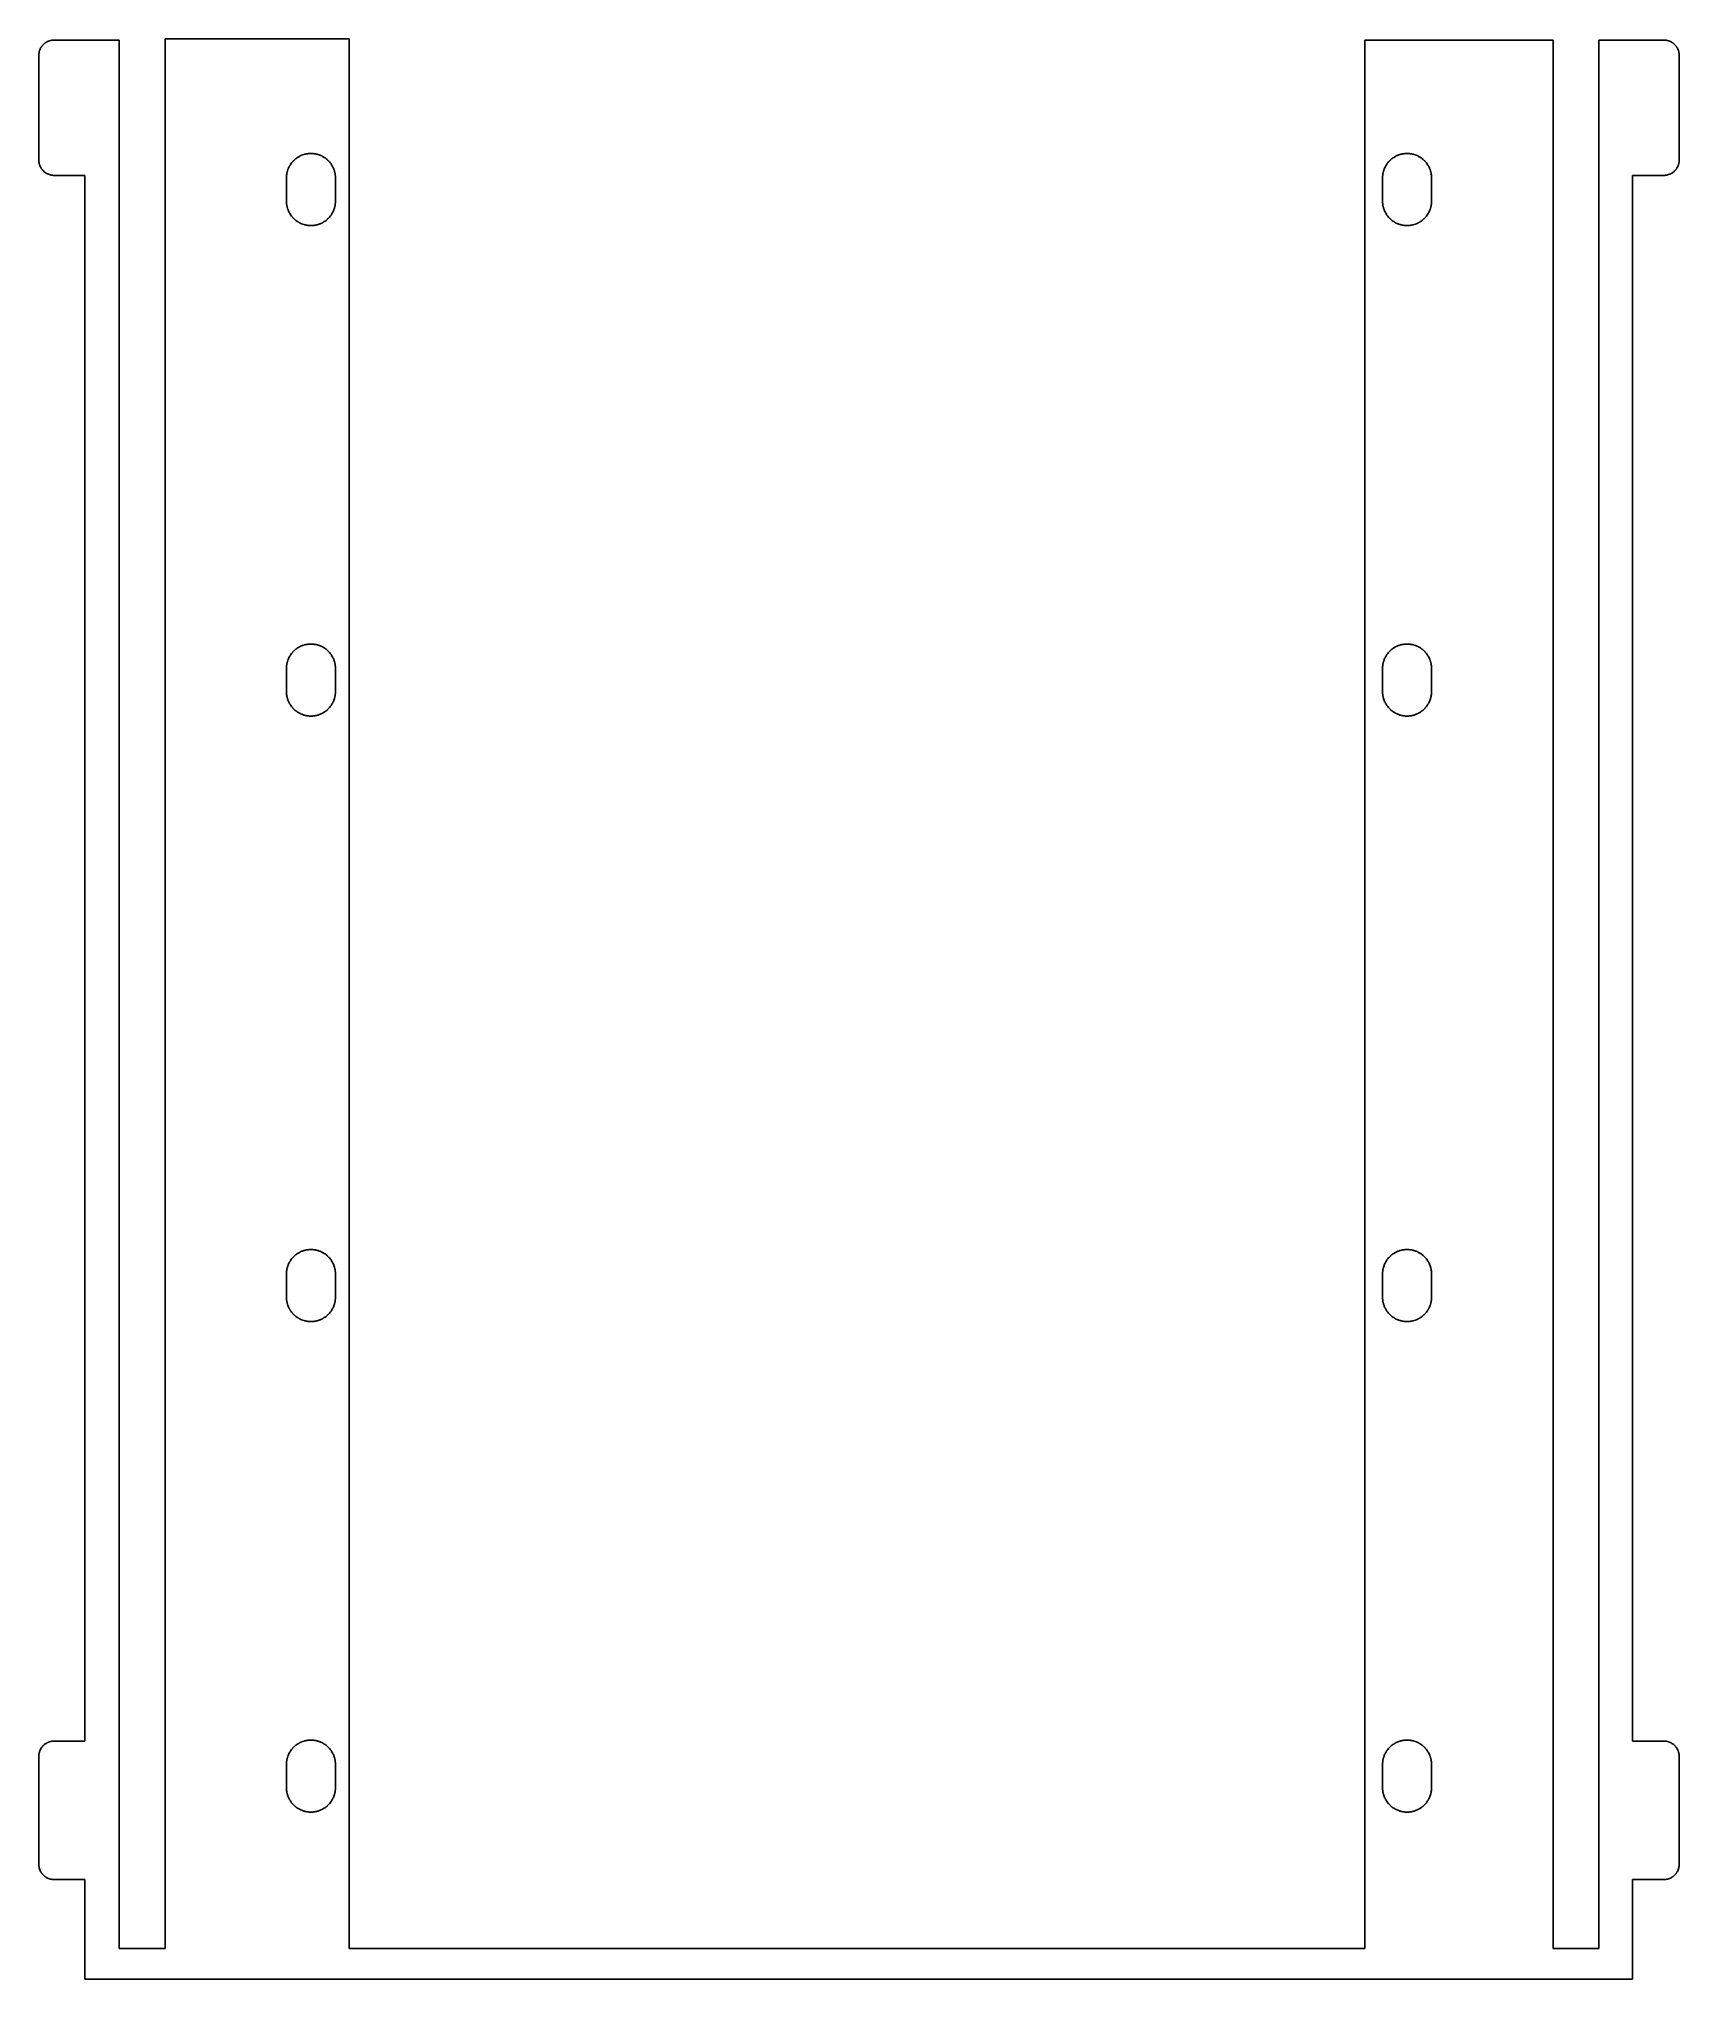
# Model space of a CAD drawing. Header units: metres. Extents: x -3 to 104, y 0 to 127.
import ezdxf

# ---------------------------------------------------------------- set-up
doc = ezdxf.new("R2010")
doc.units = ezdxf.units.M

msp = doc.modelspace()

# ---------------------------------------------------------------- linework, layer by layer
for p, q in [((17.25, 126.582), (5.25, 126.582)), ((5.25, 126.582), (5.25, 2)), ((17.2354, 2), (17.25, 126.582)), ((-2.99902, 125.535), (-3, 125.518)), ((-3, 125.518), (-3, 118.654)), ((-2.99805, 125.569), (-2.99902, 125.553)), ((-2.99902, 125.553), (-2.99902, 125.535)), ((-2.99023, 125.64), (-2.99805, 125.569)), ((-2.9873, 125.656), (-2.99023, 125.64)), ((-2.98438, 125.674), (-2.9873, 125.656)), ((-2.98145, 125.69), (-2.98438, 125.674)), ((-2.97852, 125.708), (-2.98145, 125.69)), ((-2.97461, 125.725), (-2.97852, 125.708)), ((-2.9707, 125.742), (-2.97461, 125.725)), ((-2.95117, 125.809), (-2.9707, 125.742)), ((-2.93359, 125.858), (-2.95117, 125.809)), ((-2.92676, 125.875), (-2.93359, 125.858)), ((-2.9209, 125.891), (-2.92676, 125.875)), ((-2.91309, 125.906), (-2.9209, 125.891)), ((-2.90625, 125.923), (-2.91309, 125.906)), ((-2.88281, 125.97), (-2.90625, 125.923)), ((-2.875, 125.984), (-2.88281, 125.97)), ((-2.86621, 126), (-2.875, 125.984)), ((-2.85742, 126.015), (-2.86621, 126)), ((-2.84766, 126.03), (-2.85742, 126.015)), ((-2.83887, 126.045), (-2.84766, 126.03)), ((-2.8291, 126.06), (-2.83887, 126.045)), ((-2.81934, 126.073), (-2.8291, 126.06)), ((-2.80859, 126.088), (-2.81934, 126.073)), ((-2.79883, 126.102), (-2.80859, 126.088)), ((-2.77734, 126.129), (-2.79883, 126.102)), ((-2.76562, 126.143), (-2.77734, 126.129)), ((-2.75488, 126.156), (-2.76562, 126.143)), ((-2.71973, 126.194), (-2.75488, 126.156)), ((-2.69434, 126.22), (-2.71973, 126.194)), ((-2.65625, 126.255), (-2.69434, 126.22)), ((-2.64258, 126.266), (-2.65625, 126.255)), ((-2.62891, 126.277), (-2.64258, 126.266)), ((-2.60156, 126.299), (-2.62891, 126.277)), ((-2.58789, 126.309), (-2.60156, 126.299)), ((-2.57324, 126.319), (-2.58789, 126.309)), ((-2.55957, 126.329), (-2.57324, 126.319)), ((-2.54492, 126.339), (-2.55957, 126.329)), ((-2.53027, 126.348), (-2.54492, 126.339)), ((-2.51465, 126.357), (-2.53027, 126.348)), ((-2.5, 126.366), (-2.51465, 126.357)), ((-2.48438, 126.375), (-2.5, 126.366)), ((-2.46973, 126.383), (-2.48438, 126.375)), ((-2.42285, 126.406), (-2.46973, 126.383)), ((-2.40625, 126.413), (-2.42285, 126.406)), ((-2.39062, 126.421), (-2.40625, 126.413)), ((-2.375, 126.427), (-2.39062, 126.421)), ((-2.3584, 126.434), (-2.375, 126.427)), ((-2.30859, 126.451), (-2.3584, 126.434)), ((-2.24219, 126.471), (-2.30859, 126.451)), ((-2.22461, 126.475), (-2.24219, 126.471)), ((-2.20801, 126.479), (-2.22461, 126.475)), ((-2.19043, 126.481), (-2.20801, 126.479)), ((-2.17383, 126.484), (-2.19043, 126.481)), ((-2.15625, 126.487), (-2.17383, 126.484)), ((-2.13965, 126.49), (-2.15625, 126.487)), ((-2.06934, 126.498), (-2.13965, 126.49)), ((-2.05273, 126.499), (-2.06934, 126.498)), ((-2.03516, 126.499), (-2.05273, 126.499)), ((-2.01758, 126.5), (-2.03516, 126.499)), ((2.25, 126.5), (-2.01758, 126.5)), ((2.25, 2), (2.25, 126.5)), ((83.5, 126.5), (83.4854, 2)), ((95.7842, 126.5), (83.5, 126.5)), ((95.7842, 2), (95.7842, 126.5)), ((103.018, 126.5), (98.75, 126.5)), ((98.75, 126.5), (98.75, 2)), ((103.035, 126.499), (103.018, 126.5)), ((103.053, 126.499), (103.035, 126.499)), ((103.069, 126.498), (103.053, 126.499)), ((103.14, 126.49), (103.069, 126.498)), ((103.156, 126.487), (103.14, 126.49)), ((103.174, 126.484), (103.156, 126.487)), ((103.19, 126.481), (103.174, 126.484)), ((103.208, 126.479), (103.19, 126.481)), ((103.225, 126.475), (103.208, 126.479)), ((103.242, 126.471), (103.225, 126.475)), ((103.309, 126.451), (103.242, 126.471)), ((103.358, 126.434), (103.309, 126.451)), ((103.375, 126.427), (103.358, 126.434)), ((103.391, 126.421), (103.375, 126.427)), ((103.406, 126.413), (103.391, 126.421)), ((103.423, 126.406), (103.406, 126.413)), ((103.47, 126.383), (103.423, 126.406)), ((103.484, 126.375), (103.47, 126.383)), ((103.5, 126.366), (103.484, 126.375)), ((103.515, 126.357), (103.5, 126.366)), ((103.53, 126.348), (103.515, 126.357)), ((103.545, 126.339), (103.53, 126.348)), ((103.56, 126.329), (103.545, 126.339)), ((103.573, 126.319), (103.56, 126.329)), ((103.588, 126.309), (103.573, 126.319)), ((103.602, 126.299), (103.588, 126.309)), ((103.629, 126.277), (103.602, 126.299)), ((103.643, 126.266), (103.629, 126.277)), ((103.656, 126.255), (103.643, 126.266)), ((103.694, 126.22), (103.656, 126.255)), ((103.72, 126.194), (103.694, 126.22)), ((103.755, 126.156), (103.72, 126.194)), ((103.766, 126.143), (103.755, 126.156)), ((103.777, 126.129), (103.766, 126.143)), ((103.799, 126.102), (103.777, 126.129)), ((103.809, 126.088), (103.799, 126.102)), ((103.819, 126.073), (103.809, 126.088)), ((103.829, 126.06), (103.819, 126.073)), ((103.839, 126.045), (103.829, 126.06)), ((103.848, 126.03), (103.839, 126.045)), ((103.857, 126.015), (103.848, 126.03)), ((103.866, 126), (103.857, 126.015)), ((103.875, 125.984), (103.866, 126)), ((103.883, 125.97), (103.875, 125.984)), ((103.906, 125.923), (103.883, 125.97)), ((103.913, 125.906), (103.906, 125.923)), ((103.921, 125.891), (103.913, 125.906)), ((103.927, 125.875), (103.921, 125.891)), ((103.934, 125.858), (103.927, 125.875)), ((103.951, 125.809), (103.934, 125.858)), ((103.971, 125.742), (103.951, 125.809)), ((103.975, 125.725), (103.971, 125.742)), ((103.979, 125.708), (103.975, 125.725)), ((103.981, 125.69), (103.979, 125.708)), ((103.984, 125.674), (103.981, 125.69)), ((103.987, 125.656), (103.984, 125.674)), ((103.99, 125.64), (103.987, 125.656)), ((103.998, 125.569), (103.99, 125.64)), ((103.999, 125.553), (103.998, 125.569)), ((103.999, 125.535), (103.999, 125.553)), ((104, 125.518), (103.999, 125.535)), ((104, 118.654), (104, 125.518)), ((14.1504, 118.983), (14.1768, 118.994)), ((14.1768, 118.994), (14.2031, 119.004)), ((14.2031, 119.004), (14.2822, 119.03)), ((14.2822, 119.03), (14.3086, 119.038)), ((14.3086, 119.038), (14.3359, 119.046)), ((14.3359, 119.046), (14.3633, 119.053)), ((14.3633, 119.053), (14.3896, 119.059)), ((14.3896, 119.059), (14.417, 119.065)), ((14.417, 119.065), (14.4443, 119.07)), ((14.4443, 119.07), (14.4717, 119.076)), ((14.4717, 119.076), (14.5, 119.08)), ((14.5, 119.08), (14.5547, 119.088)), ((14.5547, 119.088), (14.583, 119.091)), ((14.583, 119.091), (14.6104, 119.094)), ((14.6104, 119.094), (14.6387, 119.096)), ((14.6387, 119.096), (14.666, 119.098)), ((14.666, 119.098), (14.7217, 119.1)), ((14.7217, 119.1), (14.7783, 119.1)), ((14.7783, 119.1), (14.834, 119.098)), ((14.834, 119.098), (14.8613, 119.096)), ((14.8613, 119.096), (14.8896, 119.094)), ((14.8896, 119.094), (14.917, 119.091)), ((14.917, 119.091), (14.9453, 119.088)), ((14.9453, 119.088), (15, 119.08)), ((15, 119.08), (15.0283, 119.076)), ((15.0283, 119.076), (15.0557, 119.07)), ((15.0557, 119.07), (15.083, 119.065)), ((15.083, 119.065), (15.1104, 119.059)), ((15.1104, 119.059), (15.1367, 119.053)), ((15.1367, 119.053), (15.1641, 119.046)), ((15.1641, 119.046), (15.1914, 119.038)), ((15.1914, 119.038), (15.2178, 119.03)), ((15.2178, 119.03), (15.2969, 119.004)), ((15.2969, 119.004), (15.3232, 118.994)), ((15.3232, 118.994), (15.3496, 118.983)), ((85.6504, 118.983), (85.6768, 118.994)), ((85.6768, 118.994), (85.7031, 119.004)), ((85.7031, 119.004), (85.7822, 119.03)), ((85.7822, 119.03), (85.8086, 119.038)), ((85.8086, 119.038), (85.8359, 119.046)), ((85.8359, 119.046), (85.8633, 119.053)), ((85.8633, 119.053), (85.8896, 119.059)), ((85.8896, 119.059), (85.917, 119.065)), ((85.917, 119.065), (85.9443, 119.07)), ((85.9443, 119.07), (85.9717, 119.076)), ((85.9717, 119.076), (86, 119.08)), ((86, 119.08), (86.0547, 119.088)), ((86.0547, 119.088), (86.083, 119.091)), ((86.083, 119.091), (86.1104, 119.094)), ((86.1104, 119.094), (86.1387, 119.096)), ((86.1387, 119.096), (86.166, 119.098)), ((86.166, 119.098), (86.2217, 119.1)), ((86.2217, 119.1), (86.2783, 119.1)), ((86.2783, 119.1), (86.334, 119.098)), ((86.334, 119.098), (86.3613, 119.096)), ((86.3613, 119.096), (86.3896, 119.094)), ((86.3896, 119.094), (86.417, 119.091)), ((86.417, 119.091), (86.4453, 119.088)), ((86.4453, 119.088), (86.5, 119.08)), ((86.5, 119.08), (86.5283, 119.076)), ((86.5283, 119.076), (86.5557, 119.07)), ((86.5557, 119.07), (86.583, 119.065)), ((86.583, 119.065), (86.6104, 119.059)), ((86.6104, 119.059), (86.6367, 119.053)), ((86.6367, 119.053), (86.6641, 119.046)), ((86.6641, 119.046), (86.6914, 119.038)), ((86.6914, 119.038), (86.7178, 119.03)), ((86.7178, 119.03), (86.7969, 119.004)), ((86.7969, 119.004), (86.8232, 118.994)), ((86.8232, 118.994), (86.8496, 118.983)), ((-3, 118.654), (-2.99902, 118.637)), ((-2.99902, 118.637), (-2.99902, 118.619)), ((-2.99902, 118.619), (-2.99805, 118.602)), ((-2.99805, 118.602), (-2.99609, 118.585)), ((-2.99609, 118.585), (-2.99023, 118.532)), ((-2.99023, 118.532), (-2.9873, 118.516)), ((-2.9873, 118.516), (-2.98145, 118.48)), ((-2.98145, 118.48), (-2.97852, 118.464)), ((-2.97852, 118.464), (-2.97461, 118.447)), ((-2.97461, 118.447), (-2.9707, 118.43)), ((-2.9707, 118.43), (-2.96094, 118.396)), ((-2.96094, 118.396), (-2.95605, 118.379)), ((-2.95605, 118.379), (-2.95117, 118.362)), ((-2.95117, 118.362), (-2.94531, 118.346)), ((-2.94531, 118.346), (-2.93945, 118.33)), ((-2.93945, 118.33), (-2.93359, 118.313)), ((-2.93359, 118.313), (-2.92676, 118.297)), ((-2.92676, 118.297), (-2.9209, 118.281)), ((-2.9209, 118.281), (-2.91309, 118.265)), ((-2.91309, 118.265), (-2.90625, 118.249)), ((-2.90625, 118.249), (-2.875, 118.187)), ((-2.875, 118.187), (-2.86621, 118.172)), ((-2.86621, 118.172), (-2.85742, 118.156)), ((-2.85742, 118.156), (-2.84766, 118.142)), ((-2.84766, 118.142), (-2.83887, 118.127)), ((-2.83887, 118.127), (-2.8291, 118.112)), ((-2.8291, 118.112), (-2.81934, 118.099)), ((-2.81934, 118.099), (-2.80859, 118.084)), ((-2.80859, 118.084), (-2.79883, 118.07)), ((-2.79883, 118.07), (-2.78809, 118.056)), ((-2.78809, 118.056), (-2.77734, 118.042)), ((-2.77734, 118.042), (-2.76562, 118.029)), ((-2.76562, 118.029), (-2.75488, 118.016)), ((-2.75488, 118.016), (-2.74316, 118.003)), ((-2.74316, 118.003), (-2.73145, 117.989)), ((-2.73145, 117.989), (-2.69434, 117.952)), ((-2.69434, 117.952), (-2.65625, 117.917)), ((-2.65625, 117.917), (-2.64258, 117.905)), ((-2.64258, 117.905), (-2.58789, 117.862)), ((-2.58789, 117.862), (-2.57324, 117.853)), ((-2.57324, 117.853), (-2.55957, 117.843)), ((-2.55957, 117.843), (-2.53027, 117.823)), ((-2.53027, 117.823), (-2.51465, 117.814)), ((-2.51465, 117.814), (-2.5, 117.806)), ((-2.5, 117.806), (-2.48438, 117.797)), ((-2.48438, 117.797), (-2.46973, 117.789)), ((-2.46973, 117.789), (-2.4541, 117.78)), ((-2.4541, 117.78), (-2.43848, 117.772)), ((-2.43848, 117.772), (-2.42285, 117.766)), ((-2.42285, 117.766), (-2.40625, 117.758)), ((-2.40625, 117.758), (-2.375, 117.744)), ((-2.375, 117.744), (-2.30859, 117.721)), ((13.1621, 117.695), (13.1699, 117.75)), ((13.1699, 117.75), (13.1738, 117.778)), ((13.1738, 117.778), (13.1797, 117.806)), ((13.1797, 117.806), (13.1846, 117.833)), ((13.1846, 117.833), (13.1914, 117.86)), ((13.1914, 117.86), (13.1973, 117.887)), ((13.1973, 117.887), (13.2041, 117.914)), ((13.2041, 117.914), (13.2119, 117.941)), ((13.2119, 117.941), (13.2197, 117.968)), ((13.2197, 117.968), (13.2461, 118.047)), ((13.2461, 118.047), (13.2559, 118.073)), ((13.2559, 118.073), (13.2666, 118.1)), ((13.2666, 118.1), (13.2881, 118.15)), ((13.2881, 118.15), (13.3115, 118.201)), ((13.3115, 118.201), (13.3242, 118.227)), ((13.3242, 118.227), (13.3369, 118.251)), ((13.3369, 118.251), (13.3643, 118.3)), ((13.3643, 118.3), (13.3789, 118.324)), ((13.3789, 118.324), (13.4082, 118.371)), ((13.4082, 118.371), (13.4395, 118.418)), ((13.4395, 118.418), (13.4893, 118.485)), ((13.4893, 118.485), (13.542, 118.55)), ((13.542, 118.55), (13.5605, 118.57)), ((13.5605, 118.57), (13.5801, 118.591)), ((13.5801, 118.591), (13.5986, 118.611)), ((13.5986, 118.611), (13.6182, 118.632)), ((13.6182, 118.632), (13.6387, 118.651)), ((13.6387, 118.651), (13.6592, 118.67)), ((13.6592, 118.67), (13.6797, 118.689)), ((13.6797, 118.689), (13.7002, 118.708)), ((13.7002, 118.708), (13.7646, 118.761)), ((13.7646, 118.761), (13.832, 118.811)), ((13.832, 118.811), (13.8789, 118.842)), ((13.8789, 118.842), (13.9258, 118.871)), ((13.9258, 118.871), (13.9502, 118.886)), ((13.9502, 118.886), (13.999, 118.913)), ((13.999, 118.913), (14.0234, 118.926)), ((14.0234, 118.926), (14.0488, 118.938)), ((14.0488, 118.938), (14.0996, 118.962)), ((14.0996, 118.962), (14.1504, 118.983)), ((15.3496, 118.983), (15.4004, 118.962)), ((15.4004, 118.962), (15.4512, 118.938)), ((15.4512, 118.938), (15.4766, 118.926)), ((15.4766, 118.926), (15.501, 118.913)), ((15.501, 118.913), (15.5498, 118.886)), ((15.5498, 118.886), (15.5742, 118.871)), ((15.5742, 118.871), (15.6211, 118.842)), ((15.6211, 118.842), (15.668, 118.811)), ((15.668, 118.811), (15.7354, 118.761)), ((15.7354, 118.761), (15.7998, 118.708)), ((15.7998, 118.708), (15.8203, 118.689)), ((15.8203, 118.689), (15.8408, 118.67)), ((15.8408, 118.67), (15.8613, 118.651)), ((15.8613, 118.651), (15.8818, 118.632)), ((15.8818, 118.632), (15.9014, 118.611)), ((15.9014, 118.611), (15.9199, 118.591)), ((15.9199, 118.591), (15.9395, 118.57)), ((15.9395, 118.57), (15.958, 118.55)), ((15.958, 118.55), (16.0107, 118.485)), ((16.0107, 118.485), (16.0605, 118.418)), ((16.0605, 118.418), (16.0918, 118.371)), ((16.0918, 118.371), (16.1211, 118.324)), ((16.1211, 118.324), (16.1357, 118.3)), ((16.1357, 118.3), (16.1631, 118.251)), ((16.1631, 118.251), (16.1758, 118.227)), ((16.1758, 118.227), (16.1885, 118.201)), ((16.1885, 118.201), (16.2119, 118.15)), ((16.2119, 118.15), (16.2334, 118.1)), ((16.2334, 118.1), (16.2441, 118.073)), ((16.2441, 118.073), (16.2539, 118.047)), ((16.2539, 118.047), (16.2803, 117.968)), ((16.2803, 117.968), (16.2881, 117.941)), ((16.2881, 117.941), (16.2959, 117.914)), ((16.2959, 117.914), (16.3027, 117.887)), ((16.3027, 117.887), (16.3086, 117.86)), ((16.3086, 117.86), (16.3154, 117.833)), ((16.3154, 117.833), (16.3203, 117.806)), ((16.3203, 117.806), (16.3262, 117.778)), ((16.3262, 117.778), (16.3301, 117.75)), ((16.3301, 117.75), (16.3379, 117.695)), ((84.6621, 117.695), (84.6699, 117.75)), ((84.6699, 117.75), (84.6738, 117.778)), ((84.6738, 117.778), (84.6797, 117.806)), ((84.6797, 117.806), (84.6846, 117.833)), ((84.6846, 117.833), (84.6914, 117.86)), ((84.6914, 117.86), (84.6973, 117.887)), ((84.6973, 117.887), (84.7041, 117.914)), ((84.7041, 117.914), (84.7119, 117.941)), ((84.7119, 117.941), (84.7197, 117.968)), ((84.7197, 117.968), (84.7461, 118.047)), ((84.7461, 118.047), (84.7559, 118.073)), ((84.7559, 118.073), (84.7666, 118.1)), ((84.7666, 118.1), (84.7881, 118.15)), ((84.7881, 118.15), (84.8115, 118.201)), ((84.8115, 118.201), (84.8242, 118.227)), ((84.8242, 118.227), (84.8369, 118.251)), ((84.8369, 118.251), (84.8643, 118.3)), ((84.8643, 118.3), (84.8789, 118.324)), ((84.8789, 118.324), (84.9082, 118.371)), ((84.9082, 118.371), (84.9395, 118.418)), ((84.9395, 118.418), (84.9893, 118.485)), ((84.9893, 118.485), (85.042, 118.55)), ((85.042, 118.55), (85.0605, 118.57)), ((85.0605, 118.57), (85.0801, 118.591)), ((85.0801, 118.591), (85.0986, 118.611)), ((85.0986, 118.611), (85.1182, 118.632)), ((85.1182, 118.632), (85.1387, 118.651)), ((85.1387, 118.651), (85.1592, 118.67)), ((85.1592, 118.67), (85.1797, 118.689)), ((85.1797, 118.689), (85.2002, 118.708)), ((85.2002, 118.708), (85.2646, 118.761)), ((85.2646, 118.761), (85.332, 118.811)), ((85.332, 118.811), (85.3789, 118.842)), ((85.3789, 118.842), (85.4258, 118.871)), ((85.4258, 118.871), (85.4502, 118.886)), ((85.4502, 118.886), (85.499, 118.913)), ((85.499, 118.913), (85.5234, 118.926)), ((85.5234, 118.926), (85.5488, 118.938)), ((85.5488, 118.938), (85.5996, 118.962)), ((85.5996, 118.962), (85.6504, 118.983)), ((86.8496, 118.983), (86.9004, 118.962)), ((86.9004, 118.962), (86.9512, 118.938)), ((86.9512, 118.938), (86.9766, 118.926)), ((86.9766, 118.926), (87.001, 118.913)), ((87.001, 118.913), (87.0498, 118.886)), ((87.0498, 118.886), (87.0742, 118.871)), ((87.0742, 118.871), (87.1211, 118.842)), ((87.1211, 118.842), (87.168, 118.811)), ((87.168, 118.811), (87.2354, 118.761)), ((87.2354, 118.761), (87.2998, 118.708)), ((87.2998, 118.708), (87.3203, 118.689)), ((87.3203, 118.689), (87.3408, 118.67)), ((87.3408, 118.67), (87.3613, 118.651)), ((87.3613, 118.651), (87.3818, 118.632)), ((87.3818, 118.632), (87.4014, 118.611)), ((87.4014, 118.611), (87.4199, 118.591)), ((87.4199, 118.591), (87.4395, 118.57)), ((87.4395, 118.57), (87.458, 118.55)), ((87.458, 118.55), (87.5107, 118.485)), ((87.5107, 118.485), (87.5605, 118.418)), ((87.5605, 118.418), (87.5918, 118.371)), ((87.5918, 118.371), (87.6211, 118.324)), ((87.6211, 118.324), (87.6357, 118.3)), ((87.6357, 118.3), (87.6631, 118.251)), ((87.6631, 118.251), (87.6758, 118.227)), ((87.6758, 118.227), (87.6885, 118.201)), ((87.6885, 118.201), (87.7119, 118.15)), ((87.7119, 118.15), (87.7334, 118.1)), ((87.7334, 118.1), (87.7441, 118.073)), ((87.7441, 118.073), (87.7539, 118.047)), ((87.7539, 118.047), (87.7803, 117.968)), ((87.7803, 117.968), (87.7881, 117.941)), ((87.7881, 117.941), (87.7959, 117.914)), ((87.7959, 117.914), (87.8027, 117.887)), ((87.8027, 117.887), (87.8086, 117.86)), ((87.8086, 117.86), (87.8154, 117.833)), ((87.8154, 117.833), (87.8203, 117.806)), ((87.8203, 117.806), (87.8262, 117.778)), ((87.8262, 117.778), (87.8301, 117.75)), ((87.8301, 117.75), (87.8379, 117.695)), ((103.309, 117.721), (103.375, 117.744)), ((103.375, 117.744), (103.406, 117.758)), ((103.406, 117.758), (103.423, 117.766)), ((103.423, 117.766), (103.438, 117.772)), ((103.438, 117.772), (103.454, 117.78)), ((103.454, 117.78), (103.47, 117.789)), ((103.47, 117.789), (103.484, 117.797)), ((103.484, 117.797), (103.5, 117.806)), ((103.5, 117.806), (103.515, 117.814)), ((103.515, 117.814), (103.53, 117.823)), ((103.53, 117.823), (103.56, 117.843)), ((103.56, 117.843), (103.573, 117.853)), ((103.573, 117.853), (103.588, 117.862)), ((103.588, 117.862), (103.643, 117.905)), ((103.643, 117.905), (103.656, 117.917)), ((103.656, 117.917), (103.694, 117.952)), ((103.694, 117.952), (103.731, 117.989)), ((103.731, 117.989), (103.743, 118.003)), ((103.743, 118.003), (103.755, 118.016)), ((103.755, 118.016), (103.766, 118.029)), ((103.766, 118.029), (103.777, 118.042)), ((103.777, 118.042), (103.788, 118.056)), ((103.788, 118.056), (103.799, 118.07)), ((103.799, 118.07), (103.809, 118.084)), ((103.809, 118.084), (103.819, 118.099)), ((103.819, 118.099), (103.829, 118.112)), ((103.829, 118.112), (103.839, 118.127)), ((103.839, 118.127), (103.848, 118.142)), ((103.848, 118.142), (103.857, 118.156)), ((103.857, 118.156), (103.866, 118.172)), ((103.866, 118.172), (103.875, 118.187)), ((103.875, 118.187), (103.906, 118.249)), ((103.906, 118.249), (103.913, 118.265)), ((103.913, 118.265), (103.921, 118.281)), ((103.921, 118.281), (103.927, 118.297)), ((103.927, 118.297), (103.934, 118.313)), ((103.934, 118.313), (103.939, 118.33)), ((103.939, 118.33), (103.945, 118.346)), ((103.945, 118.346), (103.951, 118.362)), ((103.951, 118.362), (103.956, 118.379)), ((103.956, 118.379), (103.961, 118.396)), ((103.961, 118.396), (103.971, 118.43)), ((103.971, 118.43), (103.975, 118.447)), ((103.975, 118.447), (103.979, 118.464)), ((103.979, 118.464), (103.981, 118.48)), ((103.981, 118.48), (103.987, 118.516)), ((103.987, 118.516), (103.99, 118.532)), ((103.99, 118.532), (103.996, 118.585)), ((103.996, 118.585), (103.998, 118.602)), ((103.998, 118.602), (103.999, 118.619)), ((103.999, 118.637), (104, 118.654)), ((103.999, 118.619), (103.999, 118.637)), ((-2.30859, 117.721), (-2.24219, 117.701)), ((-2.24219, 117.701), (-2.22461, 117.697)), ((-2.22461, 117.697), (-2.20801, 117.693)), ((-2.20801, 117.693), (-2.19043, 117.69)), ((-2.19043, 117.69), (-2.17383, 117.687)), ((-2.17383, 117.687), (-2.15625, 117.684)), ((-2.15625, 117.684), (-2.13965, 117.682)), ((-2.13965, 117.682), (-2.12207, 117.679)), ((-2.12207, 117.679), (-2.10449, 117.677)), ((-2.10449, 117.677), (-2.08691, 117.676)), ((-2.08691, 117.676), (-2.06934, 117.674)), ((-2.06934, 117.674), (-2.05273, 117.673)), ((-2.05273, 117.673), (-2.03516, 117.672)), ((-2.03516, 117.672), (0, 117.672)), ((0, 117.672), (0, 15.5342)), ((13.1504, 117.528), (13.1523, 117.584)), ((13.1504, 115.972), (13.1504, 117.528)), ((13.1523, 117.584), (13.1543, 117.611)), ((13.1543, 117.611), (13.1562, 117.64)), ((13.1562, 117.64), (13.1592, 117.667)), ((13.1592, 117.667), (13.1621, 117.695)), ((16.3379, 117.695), (16.3408, 117.667)), ((16.3408, 117.667), (16.3438, 117.64)), ((16.3438, 117.64), (16.3457, 117.611)), ((16.3457, 117.611), (16.3477, 117.584)), ((16.3477, 117.584), (16.3496, 117.528)), ((16.3496, 117.528), (16.3496, 115.972)), ((84.6504, 117.528), (84.6523, 117.584)), ((84.6504, 115.972), (84.6504, 117.528)), ((84.6523, 117.584), (84.6543, 117.611)), ((84.6543, 117.611), (84.6562, 117.64)), ((84.6562, 117.64), (84.6592, 117.667)), ((84.6592, 117.667), (84.6621, 117.695)), ((87.8379, 117.695), (87.8408, 117.667)), ((87.8408, 117.667), (87.8438, 117.64)), ((87.8438, 117.64), (87.8457, 117.611)), ((87.8457, 117.611), (87.8477, 117.584)), ((87.8477, 117.584), (87.8496, 117.528)), ((87.8496, 117.528), (87.8496, 115.972)), ((100.95, 15.5342), (100.95, 117.672)), ((100.95, 117.672), (103.035, 117.672)), ((103.035, 117.672), (103.053, 117.673)), ((103.053, 117.673), (103.069, 117.674)), ((103.069, 117.674), (103.087, 117.676)), ((103.087, 117.676), (103.104, 117.677)), ((103.104, 117.677), (103.122, 117.679)), ((103.122, 117.679), (103.14, 117.682)), ((103.14, 117.682), (103.156, 117.684)), ((103.156, 117.684), (103.174, 117.687)), ((103.174, 117.687), (103.19, 117.69)), ((103.19, 117.69), (103.208, 117.693)), ((103.208, 117.693), (103.225, 117.697)), ((103.225, 117.697), (103.242, 117.701)), ((103.242, 117.701), (103.309, 117.721)), ((13.1523, 115.916), (13.1504, 115.972)), ((13.1543, 115.889), (13.1523, 115.916)), ((13.1562, 115.86), (13.1543, 115.889)), ((13.1592, 115.833), (13.1562, 115.86)), ((13.1621, 115.805), (13.1592, 115.833)), ((13.1699, 115.75), (13.1621, 115.805)), ((13.1738, 115.722), (13.1699, 115.75)), ((13.1797, 115.694), (13.1738, 115.722)), ((13.1846, 115.667), (13.1797, 115.694)), ((13.1914, 115.64), (13.1846, 115.667)), ((13.1973, 115.613), (13.1914, 115.64)), ((13.2041, 115.586), (13.1973, 115.613)), ((13.2119, 115.559), (13.2041, 115.586)), ((13.2197, 115.532), (13.2119, 115.559)), ((13.2461, 115.453), (13.2197, 115.532)), ((13.2559, 115.427), (13.2461, 115.453)), ((13.2666, 115.4), (13.2559, 115.427)), ((13.2881, 115.35), (13.2666, 115.4)), ((13.3115, 115.299), (13.2881, 115.35)), ((13.3242, 115.273), (13.3115, 115.299)), ((13.3369, 115.249), (13.3242, 115.273)), ((13.3643, 115.2), (13.3369, 115.249)), ((13.3789, 115.176), (13.3643, 115.2)), ((16.1357, 115.2), (16.1211, 115.176)), ((16.1631, 115.249), (16.1357, 115.2)), ((16.1758, 115.273), (16.1631, 115.249)), ((16.1885, 115.299), (16.1758, 115.273)), ((16.2119, 115.35), (16.1885, 115.299)), ((16.2334, 115.4), (16.2119, 115.35)), ((16.2441, 115.427), (16.2334, 115.4)), ((16.2539, 115.453), (16.2441, 115.427)), ((16.2803, 115.532), (16.2539, 115.453)), ((16.2881, 115.559), (16.2803, 115.532)), ((16.2959, 115.586), (16.2881, 115.559)), ((16.3027, 115.613), (16.2959, 115.586)), ((16.3086, 115.64), (16.3027, 115.613)), ((16.3154, 115.667), (16.3086, 115.64)), ((16.3203, 115.694), (16.3154, 115.667)), ((16.3262, 115.722), (16.3203, 115.694)), ((16.3301, 115.75), (16.3262, 115.722)), ((16.3379, 115.805), (16.3301, 115.75)), ((16.3408, 115.833), (16.3379, 115.805)), ((16.3438, 115.86), (16.3408, 115.833)), ((16.3457, 115.889), (16.3438, 115.86)), ((16.3477, 115.916), (16.3457, 115.889)), ((16.3496, 115.972), (16.3477, 115.916)), ((84.6523, 115.916), (84.6504, 115.972)), ((84.6543, 115.889), (84.6523, 115.916)), ((84.6562, 115.86), (84.6543, 115.889)), ((84.6592, 115.833), (84.6562, 115.86)), ((84.6621, 115.805), (84.6592, 115.833)), ((84.6699, 115.75), (84.6621, 115.805)), ((84.6738, 115.722), (84.6699, 115.75)), ((84.6797, 115.694), (84.6738, 115.722)), ((84.6846, 115.667), (84.6797, 115.694)), ((84.6914, 115.64), (84.6846, 115.667)), ((84.6973, 115.613), (84.6914, 115.64)), ((84.7041, 115.586), (84.6973, 115.613)), ((84.7119, 115.559), (84.7041, 115.586)), ((84.7197, 115.532), (84.7119, 115.559)), ((84.7461, 115.453), (84.7197, 115.532)), ((84.7559, 115.427), (84.7461, 115.453)), ((84.7666, 115.4), (84.7559, 115.427)), ((84.7881, 115.35), (84.7666, 115.4)), ((84.8115, 115.299), (84.7881, 115.35)), ((84.8242, 115.273), (84.8115, 115.299)), ((84.8369, 115.249), (84.8242, 115.273)), ((84.8643, 115.2), (84.8369, 115.249)), ((84.8789, 115.176), (84.8643, 115.2)), ((87.6357, 115.2), (87.6211, 115.176)), ((87.6631, 115.249), (87.6357, 115.2)), ((87.6758, 115.273), (87.6631, 115.249)), ((87.6885, 115.299), (87.6758, 115.273)), ((87.7119, 115.35), (87.6885, 115.299)), ((87.7334, 115.4), (87.7119, 115.35)), ((87.7441, 115.427), (87.7334, 115.4)), ((87.7539, 115.453), (87.7441, 115.427)), ((87.7803, 115.532), (87.7539, 115.453)), ((87.7881, 115.559), (87.7803, 115.532)), ((87.7959, 115.586), (87.7881, 115.559)), ((87.8027, 115.613), (87.7959, 115.586)), ((87.8086, 115.64), (87.8027, 115.613)), ((87.8154, 115.667), (87.8086, 115.64)), ((87.8203, 115.694), (87.8154, 115.667)), ((87.8262, 115.722), (87.8203, 115.694)), ((87.8301, 115.75), (87.8262, 115.722)), ((87.8379, 115.805), (87.8301, 115.75)), ((87.8408, 115.833), (87.8379, 115.805)), ((87.8438, 115.86), (87.8408, 115.833)), ((87.8457, 115.889), (87.8438, 115.86)), ((87.8477, 115.916), (87.8457, 115.889)), ((87.8496, 115.972), (87.8477, 115.916)), ((13.4082, 115.129), (13.3789, 115.176)), ((13.4395, 115.082), (13.4082, 115.129)), ((13.4893, 115.015), (13.4395, 115.082)), ((13.542, 114.95), (13.4893, 115.015)), ((13.5605, 114.93), (13.542, 114.95)), ((13.5801, 114.909), (13.5605, 114.93)), ((13.5986, 114.889), (13.5801, 114.909)), ((13.6182, 114.868), (13.5986, 114.889)), ((13.6387, 114.849), (13.6182, 114.868)), ((13.6592, 114.83), (13.6387, 114.849)), ((13.6797, 114.811), (13.6592, 114.83)), ((13.7002, 114.792), (13.6797, 114.811)), ((13.7646, 114.739), (13.7002, 114.792)), ((13.832, 114.689), (13.7646, 114.739)), ((13.8789, 114.658), (13.832, 114.689)), ((13.9258, 114.629), (13.8789, 114.658)), ((13.9502, 114.614), (13.9258, 114.629)), ((13.999, 114.587), (13.9502, 114.614)), ((14.0234, 114.574), (13.999, 114.587)), ((14.0488, 114.562), (14.0234, 114.574)), ((14.0996, 114.538), (14.0488, 114.562)), ((14.1504, 114.517), (14.0996, 114.538)), ((14.1768, 114.506), (14.1504, 114.517)), ((14.2031, 114.496), (14.1768, 114.506)), ((14.2822, 114.47), (14.2031, 114.496)), ((14.3086, 114.462), (14.2822, 114.47)), ((14.3359, 114.454), (14.3086, 114.462)), ((14.3633, 114.447), (14.3359, 114.454)), ((14.3896, 114.441), (14.3633, 114.447)), ((14.417, 114.435), (14.3896, 114.441)), ((14.4443, 114.43), (14.417, 114.435)), ((14.4717, 114.424), (14.4443, 114.43)), ((14.5, 114.42), (14.4717, 114.424)), ((14.5547, 114.412), (14.5, 114.42)), ((14.583, 114.409), (14.5547, 114.412)), ((14.6104, 114.406), (14.583, 114.409)), ((14.6387, 114.404), (14.6104, 114.406)), ((14.666, 114.402), (14.6387, 114.404)), ((14.7217, 114.4), (14.666, 114.402)), ((14.7783, 114.4), (14.7217, 114.4)), ((14.834, 114.402), (14.7783, 114.4)), ((14.8613, 114.404), (14.834, 114.402)), ((14.8896, 114.406), (14.8613, 114.404)), ((14.917, 114.409), (14.8896, 114.406)), ((14.9453, 114.412), (14.917, 114.409)), ((15, 114.42), (14.9453, 114.412)), ((15.0283, 114.424), (15, 114.42)), ((15.0557, 114.43), (15.0283, 114.424)), ((15.083, 114.435), (15.0557, 114.43)), ((15.1104, 114.441), (15.083, 114.435)), ((15.1367, 114.447), (15.1104, 114.441)), ((15.1641, 114.454), (15.1367, 114.447)), ((15.1914, 114.462), (15.1641, 114.454)), ((15.2178, 114.47), (15.1914, 114.462)), ((15.2969, 114.496), (15.2178, 114.47)), ((15.3232, 114.506), (15.2969, 114.496)), ((15.3496, 114.517), (15.3232, 114.506)), ((15.4004, 114.538), (15.3496, 114.517)), ((15.4512, 114.562), (15.4004, 114.538)), ((15.4766, 114.574), (15.4512, 114.562)), ((15.501, 114.587), (15.4766, 114.574)), ((15.5498, 114.614), (15.501, 114.587)), ((15.5742, 114.629), (15.5498, 114.614)), ((15.6211, 114.658), (15.5742, 114.629)), ((15.668, 114.689), (15.6211, 114.658)), ((15.7354, 114.739), (15.668, 114.689)), ((15.7998, 114.792), (15.7354, 114.739)), ((15.8203, 114.811), (15.7998, 114.792)), ((15.8408, 114.83), (15.8203, 114.811)), ((15.8613, 114.849), (15.8408, 114.83)), ((15.8818, 114.868), (15.8613, 114.849)), ((15.9014, 114.889), (15.8818, 114.868)), ((15.9199, 114.909), (15.9014, 114.889)), ((15.9395, 114.93), (15.9199, 114.909)), ((15.958, 114.95), (15.9395, 114.93)), ((16.0107, 115.015), (15.958, 114.95)), ((16.0605, 115.082), (16.0107, 115.015)), ((16.0918, 115.129), (16.0605, 115.082)), ((16.1211, 115.176), (16.0918, 115.129)), ((84.9082, 115.129), (84.8789, 115.176)), ((84.9395, 115.082), (84.9082, 115.129)), ((84.9893, 115.015), (84.9395, 115.082)), ((85.042, 114.95), (84.9893, 115.015)), ((85.0605, 114.93), (85.042, 114.95)), ((85.0801, 114.909), (85.0605, 114.93)), ((85.0986, 114.889), (85.0801, 114.909)), ((85.1182, 114.868), (85.0986, 114.889)), ((85.1387, 114.849), (85.1182, 114.868)), ((85.1592, 114.83), (85.1387, 114.849)), ((85.1797, 114.811), (85.1592, 114.83)), ((85.2002, 114.792), (85.1797, 114.811)), ((85.2646, 114.739), (85.2002, 114.792)), ((85.332, 114.689), (85.2646, 114.739)), ((85.3789, 114.658), (85.332, 114.689)), ((85.4258, 114.629), (85.3789, 114.658)), ((85.4502, 114.614), (85.4258, 114.629)), ((85.499, 114.587), (85.4502, 114.614)), ((85.5234, 114.574), (85.499, 114.587)), ((85.5488, 114.562), (85.5234, 114.574)), ((85.5996, 114.538), (85.5488, 114.562)), ((85.6504, 114.517), (85.5996, 114.538)), ((85.6768, 114.506), (85.6504, 114.517)), ((85.7031, 114.496), (85.6768, 114.506)), ((85.7822, 114.47), (85.7031, 114.496)), ((85.8086, 114.462), (85.7822, 114.47)), ((85.8359, 114.454), (85.8086, 114.462)), ((85.8633, 114.447), (85.8359, 114.454)), ((85.8896, 114.441), (85.8633, 114.447)), ((85.917, 114.435), (85.8896, 114.441)), ((85.9443, 114.43), (85.917, 114.435)), ((85.9717, 114.424), (85.9443, 114.43)), ((86, 114.42), (85.9717, 114.424)), ((86.0547, 114.412), (86, 114.42)), ((86.083, 114.409), (86.0547, 114.412)), ((86.1104, 114.406), (86.083, 114.409)), ((86.1387, 114.404), (86.1104, 114.406)), ((86.166, 114.402), (86.1387, 114.404)), ((86.2217, 114.4), (86.166, 114.402)), ((86.2783, 114.4), (86.2217, 114.4)), ((86.334, 114.402), (86.2783, 114.4)), ((86.3613, 114.404), (86.334, 114.402)), ((86.3896, 114.406), (86.3613, 114.404)), ((86.417, 114.409), (86.3896, 114.406)), ((86.4453, 114.412), (86.417, 114.409)), ((86.5, 114.42), (86.4453, 114.412)), ((86.5283, 114.424), (86.5, 114.42)), ((86.5557, 114.43), (86.5283, 114.424)), ((86.583, 114.435), (86.5557, 114.43)), ((86.6104, 114.441), (86.583, 114.435)), ((86.6367, 114.447), (86.6104, 114.441)), ((86.6641, 114.454), (86.6367, 114.447)), ((86.6914, 114.462), (86.6641, 114.454)), ((86.7178, 114.47), (86.6914, 114.462)), ((86.7969, 114.496), (86.7178, 114.47)), ((86.8232, 114.506), (86.7969, 114.496)), ((86.8496, 114.517), (86.8232, 114.506)), ((86.9004, 114.538), (86.8496, 114.517)), ((86.9512, 114.562), (86.9004, 114.538)), ((86.9766, 114.574), (86.9512, 114.562)), ((87.001, 114.587), (86.9766, 114.574)), ((87.0498, 114.614), (87.001, 114.587)), ((87.0742, 114.629), (87.0498, 114.614)), ((87.1211, 114.658), (87.0742, 114.629)), ((87.168, 114.689), (87.1211, 114.658)), ((87.2354, 114.739), (87.168, 114.689)), ((87.2998, 114.792), (87.2354, 114.739)), ((87.3203, 114.811), (87.2998, 114.792)), ((87.3408, 114.83), (87.3203, 114.811)), ((87.3613, 114.849), (87.3408, 114.83)), ((87.3818, 114.868), (87.3613, 114.849)), ((87.4014, 114.889), (87.3818, 114.868)), ((87.4199, 114.909), (87.4014, 114.889)), ((87.4395, 114.93), (87.4199, 114.909)), ((87.458, 114.95), (87.4395, 114.93)), ((87.5107, 115.015), (87.458, 114.95)), ((87.5605, 115.082), (87.5107, 115.015)), ((87.5918, 115.129), (87.5605, 115.082)), ((87.6211, 115.176), (87.5918, 115.129)), ((13.2559, 86.0732), (13.2666, 86.0996)), ((13.2666, 86.0996), (13.2881, 86.1504)), ((13.2881, 86.1504), (13.3115, 86.2012)), ((13.3115, 86.2012), (13.3242, 86.2266)), ((13.3242, 86.2266), (13.3369, 86.251)), ((13.3369, 86.251), (13.3643, 86.2998)), ((13.3643, 86.2998), (13.3789, 86.3242)), ((13.3789, 86.3242), (13.4082, 86.3711)), ((13.4082, 86.3711), (13.4395, 86.418)), ((13.4395, 86.418), (13.4893, 86.4854)), ((13.4893, 86.4854), (13.542, 86.5498)), ((13.542, 86.5498), (13.5605, 86.5703)), ((13.5605, 86.5703), (13.5801, 86.5908)), ((13.5801, 86.5908), (13.5986, 86.6113)), ((13.5986, 86.6113), (13.6182, 86.6318)), ((13.6182, 86.6318), (13.6387, 86.6514)), ((13.6387, 86.6514), (13.6592, 86.6699)), ((13.6592, 86.6699), (13.6797, 86.6895)), ((13.6797, 86.6895), (13.7002, 86.708)), ((13.7002, 86.708), (13.7646, 86.7607)), ((13.7646, 86.7607), (13.832, 86.8105)), ((13.832, 86.8105), (13.8789, 86.8418)), ((13.8789, 86.8418), (13.9258, 86.8711)), ((13.9258, 86.8711), (13.9502, 86.8857)), ((13.9502, 86.8857), (13.999, 86.9131)), ((13.999, 86.9131), (14.0234, 86.9258)), ((14.0234, 86.9258), (14.0488, 86.9385)), ((14.0488, 86.9385), (14.0996, 86.9619)), ((14.0996, 86.9619), (14.1504, 86.9834)), ((14.1504, 86.9834), (14.1768, 86.9941)), ((14.1768, 86.9941), (14.2031, 87.0039)), ((14.2031, 87.0039), (14.2822, 87.0303)), ((14.2822, 87.0303), (14.3086, 87.0381)), ((14.3086, 87.0381), (14.3359, 87.0459)), ((14.3359, 87.0459), (14.3633, 87.0527)), ((14.3633, 87.0527), (14.3896, 87.0586)), ((14.3896, 87.0586), (14.417, 87.0654)), ((14.417, 87.0654), (14.4443, 87.0703)), ((14.4443, 87.0703), (14.4717, 87.0762)), ((14.4717, 87.0762), (14.5, 87.0801)), ((14.5, 87.0801), (14.5547, 87.0879)), ((14.5547, 87.0879), (14.583, 87.0908)), ((14.583, 87.0908), (14.6104, 87.0938)), ((14.6104, 87.0938), (14.6387, 87.0957)), ((14.6387, 87.0957), (14.666, 87.0977)), ((14.666, 87.0977), (14.7217, 87.0996)), ((14.7217, 87.0996), (14.7783, 87.0996)), ((14.7783, 87.0996), (14.834, 87.0977)), ((14.834, 87.0977), (14.8613, 87.0957)), ((14.8613, 87.0957), (14.8896, 87.0938)), ((14.8896, 87.0938), (14.917, 87.0908)), ((14.917, 87.0908), (14.9453, 87.0879)), ((14.9453, 87.0879), (15, 87.0801)), ((15, 87.0801), (15.0283, 87.0762)), ((15.0283, 87.0762), (15.0557, 87.0703)), ((15.0557, 87.0703), (15.083, 87.0654)), ((15.083, 87.0654), (15.1104, 87.0586)), ((15.1104, 87.0586), (15.1367, 87.0527)), ((15.1367, 87.0527), (15.1641, 87.0459)), ((15.1641, 87.0459), (15.1914, 87.0381)), ((15.1914, 87.0381), (15.2178, 87.0303)), ((15.2178, 87.0303), (15.2969, 87.0039)), ((15.2969, 87.0039), (15.3232, 86.9941)), ((15.3232, 86.9941), (15.3496, 86.9834)), ((15.3496, 86.9834), (15.4004, 86.9619)), ((15.4004, 86.9619), (15.4512, 86.9385)), ((15.4512, 86.9385), (15.4766, 86.9258)), ((15.4766, 86.9258), (15.501, 86.9131)), ((15.501, 86.9131), (15.5498, 86.8857)), ((15.5498, 86.8857), (15.5742, 86.8711)), ((15.5742, 86.8711), (15.6211, 86.8418)), ((15.6211, 86.8418), (15.668, 86.8105)), ((15.668, 86.8105), (15.7354, 86.7607)), ((15.7354, 86.7607), (15.7998, 86.708)), ((15.7998, 86.708), (15.8203, 86.6895)), ((15.8203, 86.6895), (15.8408, 86.6699)), ((15.8408, 86.6699), (15.8613, 86.6514)), ((15.8613, 86.6514), (15.8818, 86.6318)), ((15.8818, 86.6318), (15.9014, 86.6113)), ((15.9014, 86.6113), (15.9199, 86.5908)), ((15.9199, 86.5908), (15.9395, 86.5703)), ((15.9395, 86.5703), (15.958, 86.5498)), ((15.958, 86.5498), (16.0107, 86.4854)), ((16.0107, 86.4854), (16.0605, 86.418)), ((16.0605, 86.418), (16.0918, 86.3711)), ((16.0918, 86.3711), (16.1211, 86.3242)), ((16.1211, 86.3242), (16.1357, 86.2998)), ((16.1357, 86.2998), (16.1631, 86.251)), ((16.1631, 86.251), (16.1758, 86.2266)), ((16.1758, 86.2266), (16.1885, 86.2012)), ((16.1885, 86.2012), (16.2119, 86.1504)), ((16.2119, 86.1504), (16.2334, 86.0996)), ((16.2334, 86.0996), (16.2441, 86.0732)), ((84.7559, 86.0732), (84.7666, 86.0996)), ((84.7666, 86.0996), (84.7881, 86.1504)), ((84.7881, 86.1504), (84.8115, 86.2012)), ((84.8115, 86.2012), (84.8242, 86.2266)), ((84.8242, 86.2266), (84.8369, 86.251)), ((84.8369, 86.251), (84.8643, 86.2998)), ((84.8643, 86.2998), (84.8789, 86.3242)), ((84.8789, 86.3242), (84.9082, 86.3711)), ((84.9082, 86.3711), (84.9395, 86.418)), ((84.9395, 86.418), (84.9893, 86.4854)), ((84.9893, 86.4854), (85.042, 86.5498)), ((85.042, 86.5498), (85.0605, 86.5703)), ((85.0605, 86.5703), (85.0801, 86.5908)), ((85.0801, 86.5908), (85.0986, 86.6113)), ((85.0986, 86.6113), (85.1182, 86.6318)), ((85.1182, 86.6318), (85.1387, 86.6514)), ((85.1387, 86.6514), (85.1592, 86.6699)), ((85.1592, 86.6699), (85.1797, 86.6895)), ((85.1797, 86.6895), (85.2002, 86.708)), ((85.2002, 86.708), (85.2646, 86.7607)), ((85.2646, 86.7607), (85.332, 86.8105)), ((85.332, 86.8105), (85.3789, 86.8418)), ((85.3789, 86.8418), (85.4258, 86.8711)), ((85.4258, 86.8711), (85.4502, 86.8857)), ((85.4502, 86.8857), (85.499, 86.9131)), ((85.499, 86.9131), (85.5234, 86.9258)), ((85.5234, 86.9258), (85.5488, 86.9385)), ((85.5488, 86.9385), (85.5996, 86.9619)), ((85.5996, 86.9619), (85.6504, 86.9834)), ((85.6504, 86.9834), (85.6768, 86.9941)), ((85.6768, 86.9941), (85.7031, 87.0039)), ((85.7031, 87.0039), (85.7822, 87.0303)), ((85.7822, 87.0303), (85.8086, 87.0381)), ((85.8086, 87.0381), (85.8359, 87.0459)), ((85.8359, 87.0459), (85.8633, 87.0527)), ((85.8633, 87.0527), (85.8896, 87.0586)), ((85.8896, 87.0586), (85.917, 87.0654)), ((85.917, 87.0654), (85.9443, 87.0703)), ((85.9443, 87.0703), (85.9717, 87.0762)), ((85.9717, 87.0762), (86, 87.0801)), ((86, 87.0801), (86.0547, 87.0879)), ((86.0547, 87.0879), (86.083, 87.0908)), ((86.083, 87.0908), (86.1104, 87.0938)), ((86.1104, 87.0938), (86.1387, 87.0957)), ((86.1387, 87.0957), (86.166, 87.0977)), ((86.166, 87.0977), (86.2217, 87.0996)), ((86.2217, 87.0996), (86.2783, 87.0996)), ((86.2783, 87.0996), (86.334, 87.0977)), ((86.334, 87.0977), (86.3613, 87.0957)), ((86.3613, 87.0957), (86.3896, 87.0938)), ((86.3896, 87.0938), (86.417, 87.0908)), ((86.417, 87.0908), (86.4453, 87.0879)), ((86.4453, 87.0879), (86.5, 87.0801)), ((86.5, 87.0801), (86.5283, 87.0762)), ((86.5283, 87.0762), (86.5557, 87.0703)), ((86.5557, 87.0703), (86.583, 87.0654)), ((86.583, 87.0654), (86.6104, 87.0586)), ((86.6104, 87.0586), (86.6367, 87.0527)), ((86.6367, 87.0527), (86.6641, 87.0459)), ((86.6641, 87.0459), (86.6914, 87.0381)), ((86.6914, 87.0381), (86.7178, 87.0303)), ((86.7178, 87.0303), (86.7969, 87.0039)), ((86.7969, 87.0039), (86.8232, 86.9941)), ((86.8232, 86.9941), (86.8496, 86.9834)), ((86.8496, 86.9834), (86.9004, 86.9619)), ((86.9004, 86.9619), (86.9512, 86.9385)), ((86.9512, 86.9385), (86.9766, 86.9258)), ((86.9766, 86.9258), (87.001, 86.9131)), ((87.001, 86.9131), (87.0498, 86.8857)), ((87.0498, 86.8857), (87.0742, 86.8711)), ((87.0742, 86.8711), (87.1211, 86.8418)), ((87.1211, 86.8418), (87.168, 86.8105)), ((87.168, 86.8105), (87.2354, 86.7607)), ((87.2354, 86.7607), (87.2998, 86.708)), ((87.2998, 86.708), (87.3203, 86.6895)), ((87.3203, 86.6895), (87.3408, 86.6699)), ((87.3408, 86.6699), (87.3613, 86.6514)), ((87.3613, 86.6514), (87.3818, 86.6318)), ((87.3818, 86.6318), (87.4014, 86.6113)), ((87.4014, 86.6113), (87.4199, 86.5908)), ((87.4199, 86.5908), (87.4395, 86.5703)), ((87.4395, 86.5703), (87.458, 86.5498)), ((87.458, 86.5498), (87.5107, 86.4854)), ((87.5107, 86.4854), (87.5605, 86.418)), ((87.5605, 86.418), (87.5918, 86.3711)), ((87.5918, 86.3711), (87.6211, 86.3242)), ((87.6211, 86.3242), (87.6357, 86.2998)), ((87.6357, 86.2998), (87.6631, 86.251)), ((87.6631, 86.251), (87.6758, 86.2266)), ((87.6758, 86.2266), (87.6885, 86.2012)), ((87.6885, 86.2012), (87.7119, 86.1504)), ((87.7119, 86.1504), (87.7334, 86.0996)), ((87.7334, 86.0996), (87.7441, 86.0732)), ((13.1504, 85.5283), (13.1523, 85.584)), ((13.1504, 83.9717), (13.1504, 85.5283)), ((13.1523, 85.584), (13.1543, 85.6113)), ((13.1543, 85.6113), (13.1562, 85.6396)), ((13.1562, 85.6396), (13.1592, 85.667)), ((13.1592, 85.667), (13.1621, 85.6953)), ((13.1621, 85.6953), (13.1699, 85.75)), ((13.1699, 85.75), (13.1738, 85.7783)), ((13.1738, 85.7783), (13.1797, 85.8057)), ((13.1797, 85.8057), (13.1846, 85.833)), ((13.1846, 85.833), (13.1914, 85.8604)), ((13.1914, 85.8604), (13.1973, 85.8867)), ((13.1973, 85.8867), (13.2041, 85.9141)), ((13.2041, 85.9141), (13.2119, 85.9414)), ((13.2119, 85.9414), (13.2197, 85.9678)), ((13.2197, 85.9678), (13.2461, 86.0469)), ((13.2461, 86.0469), (13.2559, 86.0732)), ((16.2441, 86.0732), (16.2539, 86.0469)), ((16.2539, 86.0469), (16.2803, 85.9678)), ((16.2803, 85.9678), (16.2881, 85.9414)), ((16.2881, 85.9414), (16.2959, 85.9141)), ((16.2959, 85.9141), (16.3027, 85.8867)), ((16.3027, 85.8867), (16.3086, 85.8604)), ((16.3086, 85.8604), (16.3154, 85.833)), ((16.3154, 85.833), (16.3203, 85.8057)), ((16.3203, 85.8057), (16.3262, 85.7783)), ((16.3262, 85.7783), (16.3301, 85.75)), ((16.3301, 85.75), (16.3379, 85.6953)), ((16.3379, 85.6953), (16.3408, 85.667)), ((16.3408, 85.667), (16.3438, 85.6396)), ((16.3438, 85.6396), (16.3457, 85.6113)), ((16.3457, 85.6113), (16.3477, 85.584)), ((16.3477, 85.584), (16.3496, 85.5283)), ((16.3496, 85.5283), (16.3496, 83.9717)), ((84.6504, 85.5283), (84.6523, 85.584)), ((84.6504, 83.9717), (84.6504, 85.5283)), ((84.6523, 85.584), (84.6543, 85.6113)), ((84.6543, 85.6113), (84.6562, 85.6396)), ((84.6562, 85.6396), (84.6592, 85.667)), ((84.6592, 85.667), (84.6621, 85.6953)), ((84.6621, 85.6953), (84.6699, 85.75)), ((84.6699, 85.75), (84.6738, 85.7783)), ((84.6738, 85.7783), (84.6797, 85.8057)), ((84.6797, 85.8057), (84.6846, 85.833)), ((84.6846, 85.833), (84.6914, 85.8604)), ((84.6914, 85.8604), (84.6973, 85.8867)), ((84.6973, 85.8867), (84.7041, 85.9141)), ((84.7041, 85.9141), (84.7119, 85.9414)), ((84.7119, 85.9414), (84.7197, 85.9678)), ((84.7197, 85.9678), (84.7461, 86.0469)), ((84.7461, 86.0469), (84.7559, 86.0732)), ((87.7441, 86.0732), (87.7539, 86.0469)), ((87.7539, 86.0469), (87.7803, 85.9678)), ((87.7803, 85.9678), (87.7881, 85.9414)), ((87.7881, 85.9414), (87.7959, 85.9141)), ((87.7959, 85.9141), (87.8027, 85.8867)), ((87.8027, 85.8867), (87.8086, 85.8604)), ((87.8086, 85.8604), (87.8154, 85.833)), ((87.8154, 85.833), (87.8203, 85.8057)), ((87.8203, 85.8057), (87.8262, 85.7783)), ((87.8262, 85.7783), (87.8301, 85.75)), ((87.8301, 85.75), (87.8379, 85.6953)), ((87.8379, 85.6953), (87.8408, 85.667)), ((87.8408, 85.667), (87.8438, 85.6396)), ((87.8438, 85.6396), (87.8457, 85.6113)), ((87.8457, 85.6113), (87.8477, 85.584)), ((87.8477, 85.584), (87.8496, 85.5283)), ((87.8496, 85.5283), (87.8496, 83.9717)), ((13.1523, 83.916), (13.1504, 83.9717)), ((13.1543, 83.8887), (13.1523, 83.916)), ((13.1562, 83.8604), (13.1543, 83.8887)), ((13.1592, 83.833), (13.1562, 83.8604)), ((13.1621, 83.8047), (13.1592, 83.833)), ((13.1699, 83.75), (13.1621, 83.8047)), ((13.1738, 83.7217), (13.1699, 83.75)), ((13.1797, 83.6943), (13.1738, 83.7217)), ((13.1846, 83.667), (13.1797, 83.6943)), ((13.1914, 83.6396), (13.1846, 83.667)), ((13.1973, 83.6133), (13.1914, 83.6396)), ((13.2041, 83.5859), (13.1973, 83.6133)), ((13.2119, 83.5586), (13.2041, 83.5859)), ((13.2197, 83.5322), (13.2119, 83.5586)), ((16.2881, 83.5586), (16.2803, 83.5322)), ((16.2959, 83.5859), (16.2881, 83.5586)), ((16.3027, 83.6133), (16.2959, 83.5859)), ((16.3086, 83.6396), (16.3027, 83.6133)), ((16.3154, 83.667), (16.3086, 83.6396)), ((16.3203, 83.6943), (16.3154, 83.667)), ((16.3262, 83.7217), (16.3203, 83.6943)), ((16.3301, 83.75), (16.3262, 83.7217)), ((16.3379, 83.8047), (16.3301, 83.75)), ((16.3408, 83.833), (16.3379, 83.8047)), ((16.3438, 83.8604), (16.3408, 83.833)), ((16.3457, 83.8887), (16.3438, 83.8604)), ((16.3477, 83.916), (16.3457, 83.8887)), ((16.3496, 83.9717), (16.3477, 83.916)), ((84.6523, 83.916), (84.6504, 83.9717)), ((84.6543, 83.8887), (84.6523, 83.916)), ((84.6562, 83.8604), (84.6543, 83.8887)), ((84.6592, 83.833), (84.6562, 83.8604)), ((84.6621, 83.8047), (84.6592, 83.833)), ((84.6699, 83.75), (84.6621, 83.8047)), ((84.6738, 83.7217), (84.6699, 83.75)), ((84.6797, 83.6943), (84.6738, 83.7217)), ((84.6846, 83.667), (84.6797, 83.6943)), ((84.6914, 83.6396), (84.6846, 83.667)), ((84.6973, 83.6133), (84.6914, 83.6396)), ((84.7041, 83.5859), (84.6973, 83.6133)), ((84.7119, 83.5586), (84.7041, 83.5859)), ((84.7197, 83.5322), (84.7119, 83.5586)), ((87.7881, 83.5586), (87.7803, 83.5322)), ((87.7959, 83.5859), (87.7881, 83.5586)), ((87.8027, 83.6133), (87.7959, 83.5859)), ((87.8086, 83.6396), (87.8027, 83.6133)), ((87.8154, 83.667), (87.8086, 83.6396)), ((87.8203, 83.6943), (87.8154, 83.667)), ((87.8262, 83.7217), (87.8203, 83.6943)), ((87.8301, 83.75), (87.8262, 83.7217)), ((87.8379, 83.8047), (87.8301, 83.75)), ((87.8408, 83.833), (87.8379, 83.8047)), ((87.8438, 83.8604), (87.8408, 83.833)), ((87.8457, 83.8887), (87.8438, 83.8604)), ((87.8477, 83.916), (87.8457, 83.8887)), ((87.8496, 83.9717), (87.8477, 83.916)), ((13.2461, 83.4531), (13.2197, 83.5322)), ((13.2559, 83.4268), (13.2461, 83.4531)), ((13.2666, 83.4004), (13.2559, 83.4268)), ((13.2881, 83.3496), (13.2666, 83.4004)), ((13.3115, 83.2988), (13.2881, 83.3496)), ((13.3242, 83.2734), (13.3115, 83.2988)), ((13.3369, 83.249), (13.3242, 83.2734)), ((13.3643, 83.2002), (13.3369, 83.249)), ((13.3789, 83.1758), (13.3643, 83.2002)), ((13.4082, 83.1289), (13.3789, 83.1758)), ((13.4395, 83.082), (13.4082, 83.1289)), ((13.4893, 83.0146), (13.4395, 83.082)), ((13.542, 82.9502), (13.4893, 83.0146)), ((13.5605, 82.9297), (13.542, 82.9502)), ((13.5801, 82.9092), (13.5605, 82.9297)), ((13.5986, 82.8887), (13.5801, 82.9092)), ((13.6182, 82.8682), (13.5986, 82.8887)), ((13.6387, 82.8486), (13.6182, 82.8682)), ((13.6592, 82.8301), (13.6387, 82.8486)), ((13.6797, 82.8105), (13.6592, 82.8301)), ((13.7002, 82.792), (13.6797, 82.8105)), ((13.7646, 82.7393), (13.7002, 82.792)), ((13.832, 82.6895), (13.7646, 82.7393)), ((13.8789, 82.6582), (13.832, 82.6895)), ((13.9258, 82.6289), (13.8789, 82.6582)), ((13.9502, 82.6143), (13.9258, 82.6289)), ((13.999, 82.5869), (13.9502, 82.6143)), ((14.0234, 82.5742), (13.999, 82.5869)), ((14.0488, 82.5615), (14.0234, 82.5742)), ((14.0996, 82.5381), (14.0488, 82.5615)), ((14.1504, 82.5166), (14.0996, 82.5381)), ((14.1768, 82.5059), (14.1504, 82.5166)), ((14.2031, 82.4961), (14.1768, 82.5059)), ((14.2822, 82.4697), (14.2031, 82.4961)), ((14.3086, 82.4619), (14.2822, 82.4697)), ((14.3359, 82.4541), (14.3086, 82.4619)), ((14.3633, 82.4473), (14.3359, 82.4541)), ((14.3896, 82.4414), (14.3633, 82.4473)), ((14.417, 82.4346), (14.3896, 82.4414)), ((14.4443, 82.4297), (14.417, 82.4346)), ((14.4717, 82.4238), (14.4443, 82.4297)), ((14.5, 82.4199), (14.4717, 82.4238)), ((14.5547, 82.4121), (14.5, 82.4199)), ((14.583, 82.4092), (14.5547, 82.4121)), ((14.6104, 82.4062), (14.583, 82.4092)), ((14.6387, 82.4043), (14.6104, 82.4062)), ((14.666, 82.4023), (14.6387, 82.4043)), ((14.7217, 82.4004), (14.666, 82.4023)), ((14.7783, 82.4004), (14.7217, 82.4004)), ((14.834, 82.4023), (14.7783, 82.4004)), ((14.8613, 82.4043), (14.834, 82.4023)), ((14.8896, 82.4062), (14.8613, 82.4043)), ((14.917, 82.4092), (14.8896, 82.4062)), ((14.9453, 82.4121), (14.917, 82.4092)), ((15, 82.4199), (14.9453, 82.4121)), ((15.0283, 82.4238), (15, 82.4199)), ((15.0557, 82.4297), (15.0283, 82.4238)), ((15.083, 82.4346), (15.0557, 82.4297)), ((15.1104, 82.4414), (15.083, 82.4346)), ((15.1367, 82.4473), (15.1104, 82.4414)), ((15.1641, 82.4541), (15.1367, 82.4473)), ((15.1914, 82.4619), (15.1641, 82.4541)), ((15.2178, 82.4697), (15.1914, 82.4619)), ((15.2969, 82.4961), (15.2178, 82.4697)), ((15.3232, 82.5059), (15.2969, 82.4961)), ((15.3496, 82.5166), (15.3232, 82.5059)), ((15.4004, 82.5381), (15.3496, 82.5166)), ((15.4512, 82.5615), (15.4004, 82.5381)), ((15.4766, 82.5742), (15.4512, 82.5615)), ((15.501, 82.5869), (15.4766, 82.5742)), ((15.5498, 82.6143), (15.501, 82.5869)), ((15.5742, 82.6289), (15.5498, 82.6143)), ((15.6211, 82.6582), (15.5742, 82.6289)), ((15.668, 82.6895), (15.6211, 82.6582)), ((15.7354, 82.7393), (15.668, 82.6895)), ((15.7998, 82.792), (15.7354, 82.7393)), ((15.8203, 82.8105), (15.7998, 82.792)), ((15.8408, 82.8301), (15.8203, 82.8105)), ((15.8613, 82.8486), (15.8408, 82.8301)), ((15.8818, 82.8682), (15.8613, 82.8486)), ((15.9014, 82.8887), (15.8818, 82.8682)), ((15.9199, 82.9092), (15.9014, 82.8887)), ((15.9395, 82.9297), (15.9199, 82.9092)), ((15.958, 82.9502), (15.9395, 82.9297)), ((16.0107, 83.0146), (15.958, 82.9502)), ((16.0605, 83.082), (16.0107, 83.0146)), ((16.0918, 83.1289), (16.0605, 83.082)), ((16.1211, 83.1758), (16.0918, 83.1289)), ((16.1357, 83.2002), (16.1211, 83.1758)), ((16.1631, 83.249), (16.1357, 83.2002)), ((16.1758, 83.2734), (16.1631, 83.249)), ((16.1885, 83.2988), (16.1758, 83.2734)), ((16.2119, 83.3496), (16.1885, 83.2988)), ((16.2334, 83.4004), (16.2119, 83.3496)), ((16.2441, 83.4268), (16.2334, 83.4004)), ((16.2539, 83.4531), (16.2441, 83.4268)), ((16.2803, 83.5322), (16.2539, 83.4531)), ((84.7461, 83.4531), (84.7197, 83.5322)), ((84.7559, 83.4268), (84.7461, 83.4531)), ((84.7666, 83.4004), (84.7559, 83.4268)), ((84.7881, 83.3496), (84.7666, 83.4004)), ((84.8115, 83.2988), (84.7881, 83.3496)), ((84.8242, 83.2734), (84.8115, 83.2988)), ((84.8369, 83.249), (84.8242, 83.2734)), ((84.8643, 83.2002), (84.8369, 83.249)), ((84.8789, 83.1758), (84.8643, 83.2002)), ((84.9082, 83.1289), (84.8789, 83.1758)), ((84.9395, 83.082), (84.9082, 83.1289)), ((84.9893, 83.0146), (84.9395, 83.082)), ((85.042, 82.9502), (84.9893, 83.0146)), ((85.0605, 82.9297), (85.042, 82.9502)), ((85.0801, 82.9092), (85.0605, 82.9297)), ((85.0986, 82.8887), (85.0801, 82.9092)), ((85.1182, 82.8682), (85.0986, 82.8887)), ((85.1387, 82.8486), (85.1182, 82.8682)), ((85.1592, 82.8301), (85.1387, 82.8486)), ((85.1797, 82.8105), (85.1592, 82.8301)), ((85.2002, 82.792), (85.1797, 82.8105)), ((85.2646, 82.7393), (85.2002, 82.792)), ((85.332, 82.6895), (85.2646, 82.7393)), ((85.3789, 82.6582), (85.332, 82.6895)), ((85.4258, 82.6289), (85.3789, 82.6582)), ((85.4502, 82.6143), (85.4258, 82.6289)), ((85.499, 82.5869), (85.4502, 82.6143)), ((85.5234, 82.5742), (85.499, 82.5869)), ((85.5488, 82.5615), (85.5234, 82.5742)), ((85.5996, 82.5381), (85.5488, 82.5615)), ((85.6504, 82.5166), (85.5996, 82.5381)), ((85.6768, 82.5059), (85.6504, 82.5166)), ((85.7031, 82.4961), (85.6768, 82.5059)), ((85.7822, 82.4697), (85.7031, 82.4961)), ((85.8086, 82.4619), (85.7822, 82.4697)), ((85.8359, 82.4541), (85.8086, 82.4619)), ((85.8633, 82.4473), (85.8359, 82.4541)), ((85.8896, 82.4414), (85.8633, 82.4473)), ((85.917, 82.4346), (85.8896, 82.4414)), ((85.9443, 82.4297), (85.917, 82.4346)), ((85.9717, 82.4238), (85.9443, 82.4297)), ((86, 82.4199), (85.9717, 82.4238)), ((86.0547, 82.4121), (86, 82.4199)), ((86.083, 82.4092), (86.0547, 82.4121)), ((86.1104, 82.4062), (86.083, 82.4092)), ((86.1387, 82.4043), (86.1104, 82.4062)), ((86.166, 82.4023), (86.1387, 82.4043)), ((86.2217, 82.4004), (86.166, 82.4023)), ((86.2783, 82.4004), (86.2217, 82.4004)), ((86.334, 82.4023), (86.2783, 82.4004)), ((86.3613, 82.4043), (86.334, 82.4023)), ((86.3896, 82.4062), (86.3613, 82.4043)), ((86.417, 82.4092), (86.3896, 82.4062)), ((86.4453, 82.4121), (86.417, 82.4092)), ((86.5, 82.4199), (86.4453, 82.4121)), ((86.5283, 82.4238), (86.5, 82.4199)), ((86.5557, 82.4297), (86.5283, 82.4238)), ((86.583, 82.4346), (86.5557, 82.4297)), ((86.6104, 82.4414), (86.583, 82.4346)), ((86.6367, 82.4473), (86.6104, 82.4414)), ((86.6641, 82.4541), (86.6367, 82.4473)), ((86.6914, 82.4619), (86.6641, 82.4541)), ((86.7178, 82.4697), (86.6914, 82.4619)), ((86.7969, 82.4961), (86.7178, 82.4697)), ((86.8232, 82.5059), (86.7969, 82.4961)), ((86.8496, 82.5166), (86.8232, 82.5059)), ((86.9004, 82.5381), (86.8496, 82.5166)), ((86.9512, 82.5615), (86.9004, 82.5381)), ((86.9766, 82.5742), (86.9512, 82.5615)), ((87.001, 82.5869), (86.9766, 82.5742)), ((87.0498, 82.6143), (87.001, 82.5869)), ((87.0742, 82.6289), (87.0498, 82.6143)), ((87.1211, 82.6582), (87.0742, 82.6289)), ((87.168, 82.6895), (87.1211, 82.6582)), ((87.2354, 82.7393), (87.168, 82.6895)), ((87.2998, 82.792), (87.2354, 82.7393)), ((87.3203, 82.8105), (87.2998, 82.792)), ((87.3408, 82.8301), (87.3203, 82.8105)), ((87.3613, 82.8486), (87.3408, 82.8301)), ((87.3818, 82.8682), (87.3613, 82.8486)), ((87.4014, 82.8887), (87.3818, 82.8682)), ((87.4199, 82.9092), (87.4014, 82.8887)), ((87.4395, 82.9297), (87.4199, 82.9092)), ((87.458, 82.9502), (87.4395, 82.9297)), ((87.5107, 83.0146), (87.458, 82.9502)), ((87.5605, 83.082), (87.5107, 83.0146)), ((87.5918, 83.1289), (87.5605, 83.082)), ((87.6211, 83.1758), (87.5918, 83.1289)), ((87.6357, 83.2002), (87.6211, 83.1758)), ((87.6631, 83.249), (87.6357, 83.2002)), ((87.6758, 83.2734), (87.6631, 83.249)), ((87.6885, 83.2988), (87.6758, 83.2734)), ((87.7119, 83.3496), (87.6885, 83.2988)), ((87.7334, 83.4004), (87.7119, 83.3496)), ((87.7441, 83.4268), (87.7334, 83.4004)), ((87.7539, 83.4531), (87.7441, 83.4268)), ((87.7803, 83.5322), (87.7539, 83.4531)), ((13.3789, 46.8242), (13.4082, 46.8711)), ((13.4082, 46.8711), (13.4395, 46.918)), ((13.4395, 46.918), (13.4893, 46.9854)), ((13.4893, 46.9854), (13.542, 47.0498)), ((13.542, 47.0498), (13.5605, 47.0703)), ((13.5605, 47.0703), (13.5801, 47.0908)), ((13.5801, 47.0908), (13.5986, 47.1113)), ((13.5986, 47.1113), (13.6182, 47.1318)), ((13.6182, 47.1318), (13.6387, 47.1514)), ((13.6387, 47.1514), (13.6592, 47.1699)), ((13.6592, 47.1699), (13.6797, 47.1895)), ((13.6797, 47.1895), (13.7002, 47.208)), ((13.7002, 47.208), (13.7646, 47.2607)), ((13.7646, 47.2607), (13.832, 47.3105)), ((13.832, 47.3105), (13.8789, 47.3418)), ((13.8789, 47.3418), (13.9258, 47.3711)), ((13.9258, 47.3711), (13.9502, 47.3857)), ((13.9502, 47.3857), (13.999, 47.4131)), ((13.999, 47.4131), (14.0234, 47.4258)), ((14.0234, 47.4258), (14.0488, 47.4385)), ((14.0488, 47.4385), (14.0996, 47.4619)), ((14.0996, 47.4619), (14.1504, 47.4834)), ((14.1504, 47.4834), (14.1768, 47.4941)), ((14.1768, 47.4941), (14.2031, 47.5039)), ((14.2031, 47.5039), (14.2822, 47.5303)), ((14.2822, 47.5303), (14.3086, 47.5381)), ((14.3086, 47.5381), (14.3359, 47.5459)), ((14.3359, 47.5459), (14.3633, 47.5527)), ((14.3633, 47.5527), (14.3896, 47.5586)), ((14.3896, 47.5586), (14.417, 47.5654)), ((14.417, 47.5654), (14.4443, 47.5703)), ((14.4443, 47.5703), (14.4717, 47.5762)), ((14.4717, 47.5762), (14.5, 47.5801)), ((14.5, 47.5801), (14.5547, 47.5879)), ((14.5547, 47.5879), (14.583, 47.5908)), ((14.583, 47.5908), (14.6104, 47.5938)), ((14.6104, 47.5938), (14.6387, 47.5957)), ((14.6387, 47.5957), (14.666, 47.5977)), ((14.666, 47.5977), (14.7217, 47.5996)), ((14.7217, 47.5996), (14.7783, 47.5996)), ((14.7783, 47.5996), (14.834, 47.5977)), ((14.834, 47.5977), (14.8613, 47.5957)), ((14.8613, 47.5957), (14.8896, 47.5938)), ((14.8896, 47.5938), (14.917, 47.5908)), ((14.917, 47.5908), (14.9453, 47.5879)), ((14.9453, 47.5879), (15, 47.5801)), ((15, 47.5801), (15.0283, 47.5762)), ((15.0283, 47.5762), (15.0557, 47.5703)), ((15.0557, 47.5703), (15.083, 47.5654)), ((15.083, 47.5654), (15.1104, 47.5586)), ((15.1104, 47.5586), (15.1367, 47.5527)), ((15.1367, 47.5527), (15.1641, 47.5459)), ((15.1641, 47.5459), (15.1914, 47.5381)), ((15.1914, 47.5381), (15.2178, 47.5303)), ((15.2178, 47.5303), (15.2969, 47.5039)), ((15.2969, 47.5039), (15.3232, 47.4941)), ((15.3232, 47.4941), (15.3496, 47.4834)), ((15.3496, 47.4834), (15.4004, 47.4619)), ((15.4004, 47.4619), (15.4512, 47.4385)), ((15.4512, 47.4385), (15.4766, 47.4258)), ((15.4766, 47.4258), (15.501, 47.4131)), ((15.501, 47.4131), (15.5498, 47.3857)), ((15.5498, 47.3857), (15.5742, 47.3711)), ((15.5742, 47.3711), (15.6211, 47.3418)), ((15.6211, 47.3418), (15.668, 47.3105)), ((15.668, 47.3105), (15.7354, 47.2607)), ((15.7354, 47.2607), (15.7998, 47.208)), ((15.7998, 47.208), (15.8203, 47.1895)), ((15.8203, 47.1895), (15.8408, 47.1699)), ((15.8408, 47.1699), (15.8613, 47.1514)), ((15.8613, 47.1514), (15.8818, 47.1318)), ((15.8818, 47.1318), (15.9014, 47.1113)), ((15.9014, 47.1113), (15.9199, 47.0908)), ((15.9199, 47.0908), (15.9395, 47.0703)), ((15.9395, 47.0703), (15.958, 47.0498)), ((15.958, 47.0498), (16.0107, 46.9854)), ((16.0107, 46.9854), (16.0605, 46.918)), ((16.0605, 46.918), (16.0918, 46.8711)), ((16.0918, 46.8711), (16.1211, 46.8242)), ((84.8789, 46.8242), (84.9082, 46.8711)), ((84.9082, 46.8711), (84.9395, 46.918)), ((84.9395, 46.918), (84.9893, 46.9854)), ((84.9893, 46.9854), (85.042, 47.0498)), ((85.042, 47.0498), (85.0605, 47.0703)), ((85.0605, 47.0703), (85.0801, 47.0908)), ((85.0801, 47.0908), (85.0986, 47.1113)), ((85.0986, 47.1113), (85.1182, 47.1318)), ((85.1182, 47.1318), (85.1387, 47.1514)), ((85.1387, 47.1514), (85.1592, 47.1699)), ((85.1592, 47.1699), (85.1797, 47.1895)), ((85.1797, 47.1895), (85.2002, 47.208)), ((85.2002, 47.208), (85.2646, 47.2607)), ((85.2646, 47.2607), (85.332, 47.3105)), ((85.332, 47.3105), (85.3789, 47.3418)), ((85.3789, 47.3418), (85.4258, 47.3711)), ((85.4258, 47.3711), (85.4502, 47.3857)), ((85.4502, 47.3857), (85.499, 47.4131)), ((85.499, 47.4131), (85.5234, 47.4258)), ((85.5234, 47.4258), (85.5488, 47.4385)), ((85.5488, 47.4385), (85.5996, 47.4619)), ((85.5996, 47.4619), (85.6504, 47.4834)), ((85.6504, 47.4834), (85.6768, 47.4941)), ((85.6768, 47.4941), (85.7031, 47.5039)), ((85.7031, 47.5039), (85.7822, 47.5303)), ((85.7822, 47.5303), (85.8086, 47.5381)), ((85.8086, 47.5381), (85.8359, 47.5459)), ((85.8359, 47.5459), (85.8633, 47.5527)), ((85.8633, 47.5527), (85.8896, 47.5586)), ((85.8896, 47.5586), (85.917, 47.5654)), ((85.917, 47.5654), (85.9443, 47.5703)), ((85.9443, 47.5703), (85.9717, 47.5762)), ((85.9717, 47.5762), (86, 47.5801)), ((86, 47.5801), (86.0547, 47.5879)), ((86.0547, 47.5879), (86.083, 47.5908)), ((86.083, 47.5908), (86.1104, 47.5938)), ((86.1104, 47.5938), (86.1387, 47.5957)), ((86.1387, 47.5957), (86.166, 47.5977)), ((86.166, 47.5977), (86.2217, 47.5996)), ((86.2217, 47.5996), (86.2783, 47.5996)), ((86.2783, 47.5996), (86.334, 47.5977)), ((86.334, 47.5977), (86.3613, 47.5957)), ((86.3613, 47.5957), (86.3896, 47.5938)), ((86.3896, 47.5938), (86.417, 47.5908)), ((86.417, 47.5908), (86.4453, 47.5879)), ((86.4453, 47.5879), (86.5, 47.5801)), ((86.5, 47.5801), (86.5283, 47.5762)), ((86.5283, 47.5762), (86.5557, 47.5703)), ((86.5557, 47.5703), (86.583, 47.5654)), ((86.583, 47.5654), (86.6104, 47.5586)), ((86.6104, 47.5586), (86.6367, 47.5527)), ((86.6367, 47.5527), (86.6641, 47.5459)), ((86.6641, 47.5459), (86.6914, 47.5381)), ((86.6914, 47.5381), (86.7178, 47.5303)), ((86.7178, 47.5303), (86.7969, 47.5039)), ((86.7969, 47.5039), (86.8232, 47.4941)), ((86.8232, 47.4941), (86.8496, 47.4834)), ((86.8496, 47.4834), (86.9004, 47.4619)), ((86.9004, 47.4619), (86.9512, 47.4385)), ((86.9512, 47.4385), (86.9766, 47.4258)), ((86.9766, 47.4258), (87.001, 47.4131)), ((87.001, 47.4131), (87.0498, 47.3857)), ((87.0498, 47.3857), (87.0742, 47.3711)), ((87.0742, 47.3711), (87.1211, 47.3418)), ((87.1211, 47.3418), (87.168, 47.3105)), ((87.168, 47.3105), (87.2354, 47.2607)), ((87.2354, 47.2607), (87.2998, 47.208)), ((87.2998, 47.208), (87.3203, 47.1895)), ((87.3203, 47.1895), (87.3408, 47.1699)), ((87.3408, 47.1699), (87.3613, 47.1514)), ((87.3613, 47.1514), (87.3818, 47.1318)), ((87.3818, 47.1318), (87.4014, 47.1113)), ((87.4014, 47.1113), (87.4199, 47.0908)), ((87.4199, 47.0908), (87.4395, 47.0703)), ((87.4395, 47.0703), (87.458, 47.0498)), ((87.458, 47.0498), (87.5107, 46.9854)), ((87.5107, 46.9854), (87.5605, 46.918)), ((87.5605, 46.918), (87.5918, 46.8711)), ((87.5918, 46.8711), (87.6211, 46.8242)), ((13.1504, 46.0283), (13.1523, 46.084)), ((13.1504, 44.4717), (13.1504, 46.0283)), ((13.1523, 46.084), (13.1543, 46.1113)), ((13.1543, 46.1113), (13.1562, 46.1396)), ((13.1562, 46.1396), (13.1592, 46.167)), ((13.1592, 46.167), (13.1621, 46.1953)), ((13.1621, 46.1953), (13.1699, 46.25)), ((13.1699, 46.25), (13.1738, 46.2783)), ((13.1738, 46.2783), (13.1797, 46.3057)), ((13.1797, 46.3057), (13.1846, 46.333)), ((13.1846, 46.333), (13.1914, 46.3604)), ((13.1914, 46.3604), (13.1973, 46.3867)), ((13.1973, 46.3867), (13.2041, 46.4141)), ((13.2041, 46.4141), (13.2119, 46.4414)), ((13.2119, 46.4414), (13.2197, 46.4678)), ((13.2197, 46.4678), (13.2461, 46.5469)), ((13.2461, 46.5469), (13.2559, 46.5732)), ((13.2559, 46.5732), (13.2666, 46.5996)), ((13.2666, 46.5996), (13.2881, 46.6504)), ((13.2881, 46.6504), (13.3115, 46.7012)), ((13.3115, 46.7012), (13.3242, 46.7266)), ((13.3242, 46.7266), (13.3369, 46.751)), ((13.3369, 46.751), (13.3643, 46.7998)), ((13.3643, 46.7998), (13.3789, 46.8242)), ((16.1211, 46.8242), (16.1357, 46.7998)), ((16.1357, 46.7998), (16.1631, 46.751)), ((16.1631, 46.751), (16.1758, 46.7266)), ((16.1758, 46.7266), (16.1885, 46.7012)), ((16.1885, 46.7012), (16.2119, 46.6504)), ((16.2119, 46.6504), (16.2334, 46.5996)), ((16.2334, 46.5996), (16.2441, 46.5732)), ((16.2441, 46.5732), (16.2539, 46.5469)), ((16.2539, 46.5469), (16.2803, 46.4678)), ((16.2803, 46.4678), (16.2881, 46.4414)), ((16.2881, 46.4414), (16.2959, 46.4141)), ((16.2959, 46.4141), (16.3027, 46.3867)), ((16.3027, 46.3867), (16.3086, 46.3604)), ((16.3086, 46.3604), (16.3154, 46.333)), ((16.3154, 46.333), (16.3203, 46.3057)), ((16.3203, 46.3057), (16.3262, 46.2783)), ((16.3262, 46.2783), (16.3301, 46.25)), ((16.3301, 46.25), (16.3379, 46.1953)), ((16.3379, 46.1953), (16.3408, 46.167)), ((16.3408, 46.167), (16.3438, 46.1396)), ((16.3438, 46.1396), (16.3457, 46.1113)), ((16.3457, 46.1113), (16.3477, 46.084)), ((16.3477, 46.084), (16.3496, 46.0283)), ((16.3496, 46.0283), (16.3496, 44.4717)), ((84.6504, 46.0283), (84.6523, 46.084)), ((84.6504, 44.4717), (84.6504, 46.0283)), ((84.6523, 46.084), (84.6543, 46.1113)), ((84.6543, 46.1113), (84.6562, 46.1396)), ((84.6562, 46.1396), (84.6592, 46.167)), ((84.6592, 46.167), (84.6621, 46.1953)), ((84.6621, 46.1953), (84.6699, 46.25)), ((84.6699, 46.25), (84.6738, 46.2783)), ((84.6738, 46.2783), (84.6797, 46.3057)), ((84.6797, 46.3057), (84.6846, 46.333)), ((84.6846, 46.333), (84.6914, 46.3604)), ((84.6914, 46.3604), (84.6973, 46.3867)), ((84.6973, 46.3867), (84.7041, 46.4141)), ((84.7041, 46.4141), (84.7119, 46.4414)), ((84.7119, 46.4414), (84.7197, 46.4678)), ((84.7197, 46.4678), (84.7461, 46.5469)), ((84.7461, 46.5469), (84.7559, 46.5732)), ((84.7559, 46.5732), (84.7666, 46.5996)), ((84.7666, 46.5996), (84.7881, 46.6504)), ((84.7881, 46.6504), (84.8115, 46.7012)), ((84.8115, 46.7012), (84.8242, 46.7266)), ((84.8242, 46.7266), (84.8369, 46.751)), ((84.8369, 46.751), (84.8643, 46.7998)), ((84.8643, 46.7998), (84.8789, 46.8242)), ((87.6211, 46.8242), (87.6357, 46.7998)), ((87.6357, 46.7998), (87.6631, 46.751)), ((87.6631, 46.751), (87.6758, 46.7266)), ((87.6758, 46.7266), (87.6885, 46.7012)), ((87.6885, 46.7012), (87.7119, 46.6504)), ((87.7119, 46.6504), (87.7334, 46.5996)), ((87.7334, 46.5996), (87.7441, 46.5732)), ((87.7441, 46.5732), (87.7539, 46.5469)), ((87.7539, 46.5469), (87.7803, 46.4678)), ((87.7803, 46.4678), (87.7881, 46.4414)), ((87.7881, 46.4414), (87.7959, 46.4141)), ((87.7959, 46.4141), (87.8027, 46.3867)), ((87.8027, 46.3867), (87.8086, 46.3604)), ((87.8086, 46.3604), (87.8154, 46.333)), ((87.8154, 46.333), (87.8203, 46.3057)), ((87.8203, 46.3057), (87.8262, 46.2783)), ((87.8262, 46.2783), (87.8301, 46.25)), ((87.8301, 46.25), (87.8379, 46.1953)), ((87.8379, 46.1953), (87.8408, 46.167)), ((87.8408, 46.167), (87.8438, 46.1396)), ((87.8438, 46.1396), (87.8457, 46.1113)), ((87.8457, 46.1113), (87.8477, 46.084)), ((87.8477, 46.084), (87.8496, 46.0283)), ((87.8496, 46.0283), (87.8496, 44.4717)), ((13.1523, 44.416), (13.1504, 44.4717)), ((13.1543, 44.3887), (13.1523, 44.416)), ((13.1562, 44.3604), (13.1543, 44.3887)), ((13.1592, 44.333), (13.1562, 44.3604)), ((13.1621, 44.3047), (13.1592, 44.333)), ((13.1699, 44.25), (13.1621, 44.3047)), ((16.3379, 44.3047), (16.3301, 44.25)), ((16.3408, 44.333), (16.3379, 44.3047)), ((16.3438, 44.3604), (16.3408, 44.333)), ((16.3457, 44.3887), (16.3438, 44.3604)), ((16.3477, 44.416), (16.3457, 44.3887)), ((16.3496, 44.4717), (16.3477, 44.416)), ((84.6523, 44.416), (84.6504, 44.4717)), ((84.6543, 44.3887), (84.6523, 44.416)), ((84.6562, 44.3604), (84.6543, 44.3887)), ((84.6592, 44.333), (84.6562, 44.3604)), ((84.6621, 44.3047), (84.6592, 44.333)), ((84.6699, 44.25), (84.6621, 44.3047)), ((87.8379, 44.3047), (87.8301, 44.25)), ((87.8408, 44.333), (87.8379, 44.3047)), ((87.8438, 44.3604), (87.8408, 44.333)), ((87.8457, 44.3887), (87.8438, 44.3604)), ((87.8477, 44.416), (87.8457, 44.3887)), ((87.8496, 44.4717), (87.8477, 44.416)), ((13.1738, 44.2217), (13.1699, 44.25)), ((13.1797, 44.1943), (13.1738, 44.2217)), ((13.1846, 44.167), (13.1797, 44.1943)), ((13.1914, 44.1396), (13.1846, 44.167)), ((13.1973, 44.1133), (13.1914, 44.1396)), ((13.2041, 44.0859), (13.1973, 44.1133)), ((13.2119, 44.0586), (13.2041, 44.0859)), ((13.2197, 44.0322), (13.2119, 44.0586)), ((13.2461, 43.9531), (13.2197, 44.0322)), ((13.2559, 43.9268), (13.2461, 43.9531)), ((13.2666, 43.9004), (13.2559, 43.9268)), ((13.2881, 43.8496), (13.2666, 43.9004)), ((13.3115, 43.7988), (13.2881, 43.8496)), ((13.3242, 43.7734), (13.3115, 43.7988)), ((13.3369, 43.749), (13.3242, 43.7734)), ((13.3643, 43.7002), (13.3369, 43.749)), ((13.3789, 43.6758), (13.3643, 43.7002)), ((13.4082, 43.6289), (13.3789, 43.6758)), ((13.4395, 43.582), (13.4082, 43.6289)), ((13.4893, 43.5146), (13.4395, 43.582)), ((13.542, 43.4502), (13.4893, 43.5146)), ((13.5605, 43.4297), (13.542, 43.4502)), ((13.5801, 43.4092), (13.5605, 43.4297)), ((13.5986, 43.3887), (13.5801, 43.4092)), ((13.6182, 43.3682), (13.5986, 43.3887)), ((13.6387, 43.3486), (13.6182, 43.3682)), ((13.6592, 43.3301), (13.6387, 43.3486)), ((13.6797, 43.3105), (13.6592, 43.3301)), ((13.7002, 43.292), (13.6797, 43.3105)), ((13.7646, 43.2393), (13.7002, 43.292)), ((13.832, 43.1895), (13.7646, 43.2393)), ((13.8789, 43.1582), (13.832, 43.1895)), ((13.9258, 43.1289), (13.8789, 43.1582)), ((13.9502, 43.1143), (13.9258, 43.1289)), ((13.999, 43.0869), (13.9502, 43.1143)), ((14.0234, 43.0742), (13.999, 43.0869)), ((14.0488, 43.0615), (14.0234, 43.0742)), ((14.0996, 43.0381), (14.0488, 43.0615)), ((14.1504, 43.0166), (14.0996, 43.0381)), ((15.4004, 43.0381), (15.3496, 43.0166)), ((15.4512, 43.0615), (15.4004, 43.0381)), ((15.4766, 43.0742), (15.4512, 43.0615)), ((15.501, 43.0869), (15.4766, 43.0742)), ((15.5498, 43.1143), (15.501, 43.0869)), ((15.5742, 43.1289), (15.5498, 43.1143)), ((15.6211, 43.1582), (15.5742, 43.1289)), ((15.668, 43.1895), (15.6211, 43.1582)), ((15.7354, 43.2393), (15.668, 43.1895)), ((15.7998, 43.292), (15.7354, 43.2393)), ((15.8203, 43.3105), (15.7998, 43.292)), ((15.8408, 43.3301), (15.8203, 43.3105)), ((15.8613, 43.3486), (15.8408, 43.3301)), ((15.8818, 43.3682), (15.8613, 43.3486)), ((15.9014, 43.3887), (15.8818, 43.3682)), ((15.9199, 43.4092), (15.9014, 43.3887)), ((15.9395, 43.4297), (15.9199, 43.4092)), ((15.958, 43.4502), (15.9395, 43.4297)), ((16.0107, 43.5146), (15.958, 43.4502)), ((16.0605, 43.582), (16.0107, 43.5146)), ((16.0918, 43.6289), (16.0605, 43.582)), ((16.1211, 43.6758), (16.0918, 43.6289)), ((16.1357, 43.7002), (16.1211, 43.6758)), ((16.1631, 43.749), (16.1357, 43.7002)), ((16.1758, 43.7734), (16.1631, 43.749)), ((16.1885, 43.7988), (16.1758, 43.7734)), ((16.2119, 43.8496), (16.1885, 43.7988)), ((16.2334, 43.9004), (16.2119, 43.8496)), ((16.2441, 43.9268), (16.2334, 43.9004)), ((16.2539, 43.9531), (16.2441, 43.9268)), ((16.2803, 44.0322), (16.2539, 43.9531)), ((16.2881, 44.0586), (16.2803, 44.0322)), ((16.2959, 44.0859), (16.2881, 44.0586)), ((16.3027, 44.1133), (16.2959, 44.0859)), ((16.3086, 44.1396), (16.3027, 44.1133)), ((16.3154, 44.167), (16.3086, 44.1396)), ((16.3203, 44.1943), (16.3154, 44.167)), ((16.3262, 44.2217), (16.3203, 44.1943)), ((16.3301, 44.25), (16.3262, 44.2217)), ((84.6738, 44.2217), (84.6699, 44.25)), ((84.6797, 44.1943), (84.6738, 44.2217)), ((84.6846, 44.167), (84.6797, 44.1943)), ((84.6914, 44.1396), (84.6846, 44.167)), ((84.6973, 44.1133), (84.6914, 44.1396)), ((84.7041, 44.0859), (84.6973, 44.1133)), ((84.7119, 44.0586), (84.7041, 44.0859)), ((84.7197, 44.0322), (84.7119, 44.0586)), ((84.7461, 43.9531), (84.7197, 44.0322)), ((84.7559, 43.9268), (84.7461, 43.9531)), ((84.7666, 43.9004), (84.7559, 43.9268)), ((84.7881, 43.8496), (84.7666, 43.9004)), ((84.8115, 43.7988), (84.7881, 43.8496)), ((84.8242, 43.7734), (84.8115, 43.7988)), ((84.8369, 43.749), (84.8242, 43.7734)), ((84.8643, 43.7002), (84.8369, 43.749)), ((84.8789, 43.6758), (84.8643, 43.7002)), ((84.9082, 43.6289), (84.8789, 43.6758)), ((84.9395, 43.582), (84.9082, 43.6289)), ((84.9893, 43.5146), (84.9395, 43.582)), ((85.042, 43.4502), (84.9893, 43.5146)), ((85.0605, 43.4297), (85.042, 43.4502)), ((85.0801, 43.4092), (85.0605, 43.4297)), ((85.0986, 43.3887), (85.0801, 43.4092)), ((85.1182, 43.3682), (85.0986, 43.3887)), ((85.1387, 43.3486), (85.1182, 43.3682)), ((85.1592, 43.3301), (85.1387, 43.3486)), ((85.1797, 43.3105), (85.1592, 43.3301)), ((85.2002, 43.292), (85.1797, 43.3105)), ((85.2646, 43.2393), (85.2002, 43.292)), ((85.332, 43.1895), (85.2646, 43.2393)), ((85.3789, 43.1582), (85.332, 43.1895)), ((85.4258, 43.1289), (85.3789, 43.1582)), ((85.4502, 43.1143), (85.4258, 43.1289)), ((85.499, 43.0869), (85.4502, 43.1143)), ((85.5234, 43.0742), (85.499, 43.0869)), ((85.5488, 43.0615), (85.5234, 43.0742)), ((85.5996, 43.0381), (85.5488, 43.0615)), ((85.6504, 43.0166), (85.5996, 43.0381)), ((86.9004, 43.0381), (86.8496, 43.0166)), ((86.9512, 43.0615), (86.9004, 43.0381)), ((86.9766, 43.0742), (86.9512, 43.0615)), ((87.001, 43.0869), (86.9766, 43.0742)), ((87.0498, 43.1143), (87.001, 43.0869)), ((87.0742, 43.1289), (87.0498, 43.1143)), ((87.1211, 43.1582), (87.0742, 43.1289)), ((87.168, 43.1895), (87.1211, 43.1582)), ((87.2354, 43.2393), (87.168, 43.1895)), ((87.2998, 43.292), (87.2354, 43.2393)), ((87.3203, 43.3105), (87.2998, 43.292)), ((87.3408, 43.3301), (87.3203, 43.3105)), ((87.3613, 43.3486), (87.3408, 43.3301)), ((87.3818, 43.3682), (87.3613, 43.3486)), ((87.4014, 43.3887), (87.3818, 43.3682)), ((87.4199, 43.4092), (87.4014, 43.3887)), ((87.4395, 43.4297), (87.4199, 43.4092)), ((87.458, 43.4502), (87.4395, 43.4297)), ((87.5107, 43.5146), (87.458, 43.4502)), ((87.5605, 43.582), (87.5107, 43.5146)), ((87.5918, 43.6289), (87.5605, 43.582)), ((87.6211, 43.6758), (87.5918, 43.6289)), ((87.6357, 43.7002), (87.6211, 43.6758)), ((87.6631, 43.749), (87.6357, 43.7002)), ((87.6758, 43.7734), (87.6631, 43.749)), ((87.6885, 43.7988), (87.6758, 43.7734)), ((87.7119, 43.8496), (87.6885, 43.7988)), ((87.7334, 43.9004), (87.7119, 43.8496)), ((87.7441, 43.9268), (87.7334, 43.9004)), ((87.7539, 43.9531), (87.7441, 43.9268)), ((87.7803, 44.0322), (87.7539, 43.9531)), ((87.7881, 44.0586), (87.7803, 44.0322)), ((87.7959, 44.0859), (87.7881, 44.0586)), ((87.8027, 44.1133), (87.7959, 44.0859)), ((87.8086, 44.1396), (87.8027, 44.1133)), ((87.8154, 44.167), (87.8086, 44.1396)), ((87.8203, 44.1943), (87.8154, 44.167)), ((87.8262, 44.2217), (87.8203, 44.1943)), ((87.8301, 44.25), (87.8262, 44.2217)), ((14.1768, 43.0059), (14.1504, 43.0166)), ((14.2031, 42.9961), (14.1768, 43.0059)), ((14.2822, 42.9697), (14.2031, 42.9961)), ((14.3086, 42.9619), (14.2822, 42.9697)), ((14.3359, 42.9541), (14.3086, 42.9619)), ((14.3633, 42.9473), (14.3359, 42.9541)), ((14.3896, 42.9414), (14.3633, 42.9473)), ((14.417, 42.9346), (14.3896, 42.9414)), ((14.4443, 42.9297), (14.417, 42.9346)), ((14.4717, 42.9238), (14.4443, 42.9297)), ((14.5, 42.9199), (14.4717, 42.9238)), ((14.5547, 42.9121), (14.5, 42.9199)), ((14.583, 42.9092), (14.5547, 42.9121)), ((14.6104, 42.9062), (14.583, 42.9092)), ((14.6387, 42.9043), (14.6104, 42.9062)), ((14.666, 42.9023), (14.6387, 42.9043)), ((14.7217, 42.9004), (14.666, 42.9023)), ((14.7783, 42.9004), (14.7217, 42.9004)), ((14.834, 42.9023), (14.7783, 42.9004)), ((14.8613, 42.9043), (14.834, 42.9023)), ((14.8896, 42.9062), (14.8613, 42.9043)), ((14.917, 42.9092), (14.8896, 42.9062)), ((14.9453, 42.9121), (14.917, 42.9092)), ((15, 42.9199), (14.9453, 42.9121)), ((15.0283, 42.9238), (15, 42.9199)), ((15.0557, 42.9297), (15.0283, 42.9238)), ((15.083, 42.9346), (15.0557, 42.9297)), ((15.1104, 42.9414), (15.083, 42.9346)), ((15.1367, 42.9473), (15.1104, 42.9414)), ((15.1641, 42.9541), (15.1367, 42.9473)), ((15.1914, 42.9619), (15.1641, 42.9541)), ((15.2178, 42.9697), (15.1914, 42.9619)), ((15.2969, 42.9961), (15.2178, 42.9697)), ((15.3232, 43.0059), (15.2969, 42.9961)), ((15.3496, 43.0166), (15.3232, 43.0059)), ((85.6768, 43.0059), (85.6504, 43.0166)), ((85.7031, 42.9961), (85.6768, 43.0059)), ((85.7822, 42.9697), (85.7031, 42.9961)), ((85.8086, 42.9619), (85.7822, 42.9697)), ((85.8359, 42.9541), (85.8086, 42.9619)), ((85.8633, 42.9473), (85.8359, 42.9541)), ((85.8896, 42.9414), (85.8633, 42.9473)), ((85.917, 42.9346), (85.8896, 42.9414)), ((85.9443, 42.9297), (85.917, 42.9346)), ((85.9717, 42.9238), (85.9443, 42.9297)), ((86, 42.9199), (85.9717, 42.9238)), ((86.0547, 42.9121), (86, 42.9199)), ((86.083, 42.9092), (86.0547, 42.9121)), ((86.1104, 42.9062), (86.083, 42.9092)), ((86.1387, 42.9043), (86.1104, 42.9062)), ((86.166, 42.9023), (86.1387, 42.9043)), ((86.2217, 42.9004), (86.166, 42.9023)), ((86.2783, 42.9004), (86.2217, 42.9004)), ((86.334, 42.9023), (86.2783, 42.9004)), ((86.3613, 42.9043), (86.334, 42.9023)), ((86.3896, 42.9062), (86.3613, 42.9043)), ((86.417, 42.9092), (86.3896, 42.9062)), ((86.4453, 42.9121), (86.417, 42.9092)), ((86.5, 42.9199), (86.4453, 42.9121)), ((86.5283, 42.9238), (86.5, 42.9199)), ((86.5557, 42.9297), (86.5283, 42.9238)), ((86.583, 42.9346), (86.5557, 42.9297)), ((86.6104, 42.9414), (86.583, 42.9346)), ((86.6367, 42.9473), (86.6104, 42.9414)), ((86.6641, 42.9541), (86.6367, 42.9473)), ((86.6914, 42.9619), (86.6641, 42.9541)), ((86.7178, 42.9697), (86.6914, 42.9619)), ((86.7969, 42.9961), (86.7178, 42.9697)), ((86.8232, 43.0059), (86.7969, 42.9961)), ((86.8496, 43.0166), (86.8232, 43.0059)), ((-2.75488, 15.1904), (-2.76562, 15.1768)), ((-2.74316, 15.2031), (-2.75488, 15.1904)), ((-2.73145, 15.2168), (-2.74316, 15.2031)), ((-2.69434, 15.2539), (-2.73145, 15.2168)), ((-2.65625, 15.2891), (-2.69434, 15.2539)), ((-2.64258, 15.3008), (-2.65625, 15.2891)), ((-2.58789, 15.3438), (-2.64258, 15.3008)), ((-2.57324, 15.3535), (-2.58789, 15.3438)), ((-2.55957, 15.3633), (-2.57324, 15.3535)), ((-2.53027, 15.3828), (-2.55957, 15.3633)), ((-2.51465, 15.3916), (-2.53027, 15.3828)), ((-2.5, 15.4004), (-2.51465, 15.3916)), ((-2.48438, 15.4092), (-2.5, 15.4004)), ((-2.46973, 15.417), (-2.48438, 15.4092)), ((-2.4541, 15.4258), (-2.46973, 15.417)), ((-2.43848, 15.4336), (-2.4541, 15.4258)), ((-2.42285, 15.4404), (-2.43848, 15.4336)), ((-2.40625, 15.4482), (-2.42285, 15.4404)), ((-2.375, 15.4619), (-2.40625, 15.4482)), ((-2.30859, 15.4854), (-2.375, 15.4619)), ((-2.24219, 15.5049), (-2.30859, 15.4854)), ((-2.22461, 15.5088), (-2.24219, 15.5049)), ((-2.20801, 15.5127), (-2.22461, 15.5088)), ((-2.19043, 15.5156), (-2.20801, 15.5127)), ((-2.17383, 15.5195), (-2.19043, 15.5156)), ((-2.15625, 15.5225), (-2.17383, 15.5195)), ((-2.13965, 15.5244), (-2.15625, 15.5225)), ((-2.12207, 15.5273), (-2.13965, 15.5244)), ((-2.10449, 15.5293), (-2.12207, 15.5273)), ((-2.08691, 15.5303), (-2.10449, 15.5293)), ((-2.06934, 15.5322), (-2.08691, 15.5303)), ((-2.05273, 15.5332), (-2.06934, 15.5322)), ((-2.03516, 15.5342), (-2.05273, 15.5332)), ((0, 15.5342), (-2.03516, 15.5342)), ((13.6797, 15.1895), (13.7002, 15.208)), ((13.7002, 15.208), (13.7646, 15.2607)), ((13.7646, 15.2607), (13.832, 15.3105)), ((13.832, 15.3105), (13.8789, 15.3418)), ((13.8789, 15.3418), (13.9258, 15.3711)), ((13.9258, 15.3711), (13.9502, 15.3857)), ((13.9502, 15.3857), (13.999, 15.4131)), ((13.999, 15.4131), (14.0234, 15.4258)), ((14.0234, 15.4258), (14.0488, 15.4385)), ((14.0488, 15.4385), (14.0996, 15.4619)), ((14.0996, 15.4619), (14.1504, 15.4834)), ((14.1504, 15.4834), (14.1768, 15.4941)), ((14.1768, 15.4941), (14.2031, 15.5039)), ((14.2031, 15.5039), (14.2822, 15.5303)), ((14.2822, 15.5303), (14.3086, 15.5381)), ((14.3086, 15.5381), (14.3359, 15.5459)), ((14.3359, 15.5459), (14.3633, 15.5527)), ((14.3633, 15.5527), (14.3896, 15.5586)), ((14.3896, 15.5586), (14.417, 15.5654)), ((14.417, 15.5654), (14.4443, 15.5703)), ((14.4443, 15.5703), (14.4717, 15.5762)), ((14.4717, 15.5762), (14.5, 15.5801)), ((14.5, 15.5801), (14.5547, 15.5879)), ((14.5547, 15.5879), (14.583, 15.5908)), ((14.583, 15.5908), (14.6104, 15.5938)), ((14.6104, 15.5938), (14.6387, 15.5957)), ((14.6387, 15.5957), (14.666, 15.5977)), ((14.666, 15.5977), (14.7217, 15.5996)), ((14.7217, 15.5996), (14.7783, 15.5996)), ((14.7783, 15.5996), (14.834, 15.5977)), ((14.834, 15.5977), (14.8613, 15.5957)), ((14.8613, 15.5957), (14.8896, 15.5938)), ((14.8896, 15.5938), (14.917, 15.5908)), ((14.917, 15.5908), (14.9453, 15.5879)), ((14.9453, 15.5879), (15, 15.5801)), ((15, 15.5801), (15.0283, 15.5762)), ((15.0283, 15.5762), (15.0557, 15.5703)), ((15.0557, 15.5703), (15.083, 15.5654)), ((15.083, 15.5654), (15.1104, 15.5586)), ((15.1104, 15.5586), (15.1367, 15.5527)), ((15.1367, 15.5527), (15.1641, 15.5459)), ((15.1641, 15.5459), (15.1914, 15.5381)), ((15.1914, 15.5381), (15.2178, 15.5303)), ((15.2178, 15.5303), (15.2969, 15.5039)), ((15.2969, 15.5039), (15.3232, 15.4941)), ((15.3232, 15.4941), (15.3496, 15.4834)), ((15.3496, 15.4834), (15.4004, 15.4619)), ((15.4004, 15.4619), (15.4512, 15.4385)), ((15.4512, 15.4385), (15.4766, 15.4258)), ((15.4766, 15.4258), (15.501, 15.4131)), ((15.501, 15.4131), (15.5498, 15.3857)), ((15.5498, 15.3857), (15.5742, 15.3711)), ((15.5742, 15.3711), (15.6211, 15.3418)), ((15.6211, 15.3418), (15.668, 15.3105)), ((15.668, 15.3105), (15.7354, 15.2607)), ((15.7354, 15.2607), (15.7998, 15.208)), ((15.7998, 15.208), (15.8203, 15.1895)), ((85.1797, 15.1895), (85.2002, 15.208)), ((85.2002, 15.208), (85.2646, 15.2607)), ((85.2646, 15.2607), (85.332, 15.3105)), ((85.332, 15.3105), (85.3789, 15.3418)), ((85.3789, 15.3418), (85.4258, 15.3711)), ((85.4258, 15.3711), (85.4502, 15.3857)), ((85.4502, 15.3857), (85.499, 15.4131)), ((85.499, 15.4131), (85.5234, 15.4258)), ((85.5234, 15.4258), (85.5488, 15.4385)), ((85.5488, 15.4385), (85.5996, 15.4619)), ((85.5996, 15.4619), (85.6504, 15.4834)), ((85.6504, 15.4834), (85.6768, 15.4941)), ((85.6768, 15.4941), (85.7031, 15.5039)), ((85.7031, 15.5039), (85.7822, 15.5303)), ((85.7822, 15.5303), (85.8086, 15.5381)), ((85.8086, 15.5381), (85.8359, 15.5459)), ((85.8359, 15.5459), (85.8633, 15.5527)), ((85.8633, 15.5527), (85.8896, 15.5586)), ((85.8896, 15.5586), (85.917, 15.5654)), ((85.917, 15.5654), (85.9443, 15.5703)), ((85.9443, 15.5703), (85.9717, 15.5762)), ((85.9717, 15.5762), (86, 15.5801)), ((86, 15.5801), (86.0547, 15.5879)), ((86.0547, 15.5879), (86.083, 15.5908)), ((86.083, 15.5908), (86.1104, 15.5938)), ((86.1104, 15.5938), (86.1387, 15.5957)), ((86.1387, 15.5957), (86.166, 15.5977)), ((86.166, 15.5977), (86.2217, 15.5996)), ((86.2217, 15.5996), (86.2783, 15.5996)), ((86.2783, 15.5996), (86.334, 15.5977)), ((86.334, 15.5977), (86.3613, 15.5957)), ((86.3613, 15.5957), (86.3896, 15.5938)), ((86.3896, 15.5938), (86.417, 15.5908)), ((86.417, 15.5908), (86.4453, 15.5879)), ((86.4453, 15.5879), (86.5, 15.5801)), ((86.5, 15.5801), (86.5283, 15.5762)), ((86.5283, 15.5762), (86.5557, 15.5703)), ((86.5557, 15.5703), (86.583, 15.5654)), ((86.583, 15.5654), (86.6104, 15.5586)), ((86.6104, 15.5586), (86.6367, 15.5527)), ((86.6367, 15.5527), (86.6641, 15.5459)), ((86.6641, 15.5459), (86.6914, 15.5381)), ((86.6914, 15.5381), (86.7178, 15.5303)), ((86.7178, 15.5303), (86.7969, 15.5039)), ((86.7969, 15.5039), (86.8232, 15.4941)), ((86.8232, 15.4941), (86.8496, 15.4834)), ((86.8496, 15.4834), (86.9004, 15.4619)), ((86.9004, 15.4619), (86.9512, 15.4385)), ((86.9512, 15.4385), (86.9766, 15.4258)), ((86.9766, 15.4258), (87.001, 15.4131)), ((87.001, 15.4131), (87.0498, 15.3857)), ((87.0498, 15.3857), (87.0742, 15.3711)), ((87.0742, 15.3711), (87.1211, 15.3418)), ((87.1211, 15.3418), (87.168, 15.3105)), ((87.168, 15.3105), (87.2354, 15.2607)), ((87.2354, 15.2607), (87.2998, 15.208)), ((87.2998, 15.208), (87.3203, 15.1895)), ((103.035, 15.5342), (100.95, 15.5342)), ((103.053, 15.5332), (103.035, 15.5342)), ((103.069, 15.5322), (103.053, 15.5332)), ((103.087, 15.5303), (103.069, 15.5322)), ((103.104, 15.5293), (103.087, 15.5303)), ((103.122, 15.5273), (103.104, 15.5293)), ((103.14, 15.5244), (103.122, 15.5273)), ((103.156, 15.5225), (103.14, 15.5244)), ((103.174, 15.5195), (103.156, 15.5225)), ((103.19, 15.5156), (103.174, 15.5195)), ((103.208, 15.5127), (103.19, 15.5156)), ((103.225, 15.5088), (103.208, 15.5127)), ((103.242, 15.5049), (103.225, 15.5088)), ((103.309, 15.4854), (103.242, 15.5049)), ((103.375, 15.4619), (103.309, 15.4854)), ((103.406, 15.4482), (103.375, 15.4619)), ((103.423, 15.4404), (103.406, 15.4482)), ((103.438, 15.4336), (103.423, 15.4404)), ((103.454, 15.4258), (103.438, 15.4336)), ((103.47, 15.417), (103.454, 15.4258)), ((103.484, 15.4092), (103.47, 15.417)), ((103.5, 15.4004), (103.484, 15.4092)), ((103.515, 15.3916), (103.5, 15.4004)), ((103.53, 15.3828), (103.515, 15.3916)), ((103.56, 15.3633), (103.53, 15.3828)), ((103.573, 15.3535), (103.56, 15.3633)), ((103.588, 15.3438), (103.573, 15.3535)), ((103.643, 15.3008), (103.588, 15.3438)), ((103.656, 15.2891), (103.643, 15.3008)), ((103.694, 15.2539), (103.656, 15.2891)), ((103.731, 15.2168), (103.694, 15.2539)), ((103.743, 15.2031), (103.731, 15.2168)), ((103.755, 15.1904), (103.743, 15.2031)), ((103.766, 15.1768), (103.755, 15.1904)), ((-2.99902, 14.5693), (-3, 14.5518)), ((-3, 14.5518), (-3, 7.48242)), ((-2.99805, 14.6045), (-2.99902, 14.5869)), ((-2.99902, 14.5869), (-2.99902, 14.5693)), ((-2.99609, 14.6211), (-2.99805, 14.6045)), ((-2.99023, 14.6738), (-2.99609, 14.6211)), ((-2.9873, 14.6904), (-2.99023, 14.6738)), ((-2.98145, 14.7256), (-2.9873, 14.6904)), ((-2.97852, 14.7422), (-2.98145, 14.7256)), ((-2.97461, 14.7598), (-2.97852, 14.7422)), ((-2.9707, 14.7764), (-2.97461, 14.7598)), ((-2.96094, 14.8096), (-2.9707, 14.7764)), ((-2.95605, 14.8271), (-2.96094, 14.8096)), ((-2.95117, 14.8438), (-2.95605, 14.8271)), ((-2.94531, 14.8604), (-2.95117, 14.8438)), ((-2.93945, 14.876), (-2.94531, 14.8604)), ((-2.93359, 14.8926), (-2.93945, 14.876)), ((-2.92676, 14.9092), (-2.93359, 14.8926)), ((-2.9209, 14.9248), (-2.92676, 14.9092)), ((-2.91309, 14.9414), (-2.9209, 14.9248)), ((-2.90625, 14.957), (-2.91309, 14.9414)), ((-2.875, 15.0195), (-2.90625, 14.957)), ((-2.86621, 15.0342), (-2.875, 15.0195)), ((-2.85742, 15.0498), (-2.86621, 15.0342)), ((-2.84766, 15.0645), (-2.85742, 15.0498)), ((-2.83887, 15.0791), (-2.84766, 15.0645)), ((-2.81934, 15.1084), (-2.83887, 15.0791)), ((-2.80859, 15.1221), (-2.81934, 15.1084)), ((-2.79883, 15.1357), (-2.80859, 15.1221)), ((-2.78809, 15.1504), (-2.79883, 15.1357)), ((-2.77734, 15.1641), (-2.78809, 15.1504)), ((-2.76562, 15.1768), (-2.77734, 15.1641)), ((13.1504, 14.0283), (13.1523, 14.084)), ((13.1504, 12.4717), (13.1504, 14.0283)), ((13.1523, 14.084), (13.1543, 14.1113)), ((13.1543, 14.1113), (13.1562, 14.1396)), ((13.1562, 14.1396), (13.1592, 14.167)), ((13.1592, 14.167), (13.1621, 14.1953)), ((13.1621, 14.1953), (13.1699, 14.25)), ((13.1699, 14.25), (13.1738, 14.2783)), ((13.1738, 14.2783), (13.1797, 14.3057)), ((13.1797, 14.3057), (13.1846, 14.333)), ((13.1846, 14.333), (13.1914, 14.3604)), ((13.1914, 14.3604), (13.1973, 14.3867)), ((13.1973, 14.3867), (13.2041, 14.4141)), ((13.2041, 14.4141), (13.2119, 14.4414)), ((13.2119, 14.4414), (13.2197, 14.4678)), ((13.2197, 14.4678), (13.2461, 14.5469)), ((13.2461, 14.5469), (13.2559, 14.5732)), ((13.2559, 14.5732), (13.2666, 14.5996)), ((13.2666, 14.5996), (13.2881, 14.6504)), ((13.2881, 14.6504), (13.3115, 14.7012)), ((13.3115, 14.7012), (13.3242, 14.7266)), ((13.3242, 14.7266), (13.3369, 14.751)), ((13.3369, 14.751), (13.3643, 14.7998)), ((13.3643, 14.7998), (13.3789, 14.8242)), ((13.3789, 14.8242), (13.4082, 14.8711)), ((13.4082, 14.8711), (13.4395, 14.918)), ((13.4395, 14.918), (13.4893, 14.9854)), ((13.4893, 14.9854), (13.542, 15.0498)), ((13.542, 15.0498), (13.5605, 15.0703)), ((13.5605, 15.0703), (13.5801, 15.0908)), ((13.5801, 15.0908), (13.5986, 15.1113)), ((13.5986, 15.1113), (13.6182, 15.1318)), ((13.6182, 15.1318), (13.6387, 15.1514)), ((13.6387, 15.1514), (13.6592, 15.1699)), ((13.6592, 15.1699), (13.6797, 15.1895)), ((15.8203, 15.1895), (15.8408, 15.1699)), ((15.8408, 15.1699), (15.8613, 15.1514)), ((15.8613, 15.1514), (15.8818, 15.1318)), ((15.8818, 15.1318), (15.9014, 15.1113)), ((15.9014, 15.1113), (15.9199, 15.0908)), ((15.9199, 15.0908), (15.9395, 15.0703)), ((15.9395, 15.0703), (15.958, 15.0498)), ((15.958, 15.0498), (16.0107, 14.9854)), ((16.0107, 14.9854), (16.0605, 14.918)), ((16.0605, 14.918), (16.0918, 14.8711)), ((16.0918, 14.8711), (16.1211, 14.8242)), ((16.1211, 14.8242), (16.1357, 14.7998)), ((16.1357, 14.7998), (16.1631, 14.751)), ((16.1631, 14.751), (16.1758, 14.7266)), ((16.1758, 14.7266), (16.1885, 14.7012)), ((16.1885, 14.7012), (16.2119, 14.6504)), ((16.2119, 14.6504), (16.2334, 14.5996)), ((16.2334, 14.5996), (16.2441, 14.5732)), ((16.2441, 14.5732), (16.2539, 14.5469)), ((16.2539, 14.5469), (16.2803, 14.4678)), ((16.2803, 14.4678), (16.2881, 14.4414)), ((16.2881, 14.4414), (16.2959, 14.4141)), ((16.2959, 14.4141), (16.3027, 14.3867)), ((16.3027, 14.3867), (16.3086, 14.3604)), ((16.3086, 14.3604), (16.3154, 14.333)), ((16.3154, 14.333), (16.3203, 14.3057)), ((16.3203, 14.3057), (16.3262, 14.2783)), ((16.3262, 14.2783), (16.3301, 14.25)), ((16.3301, 14.25), (16.3379, 14.1953)), ((16.3379, 14.1953), (16.3408, 14.167)), ((16.3408, 14.167), (16.3438, 14.1396)), ((16.3438, 14.1396), (16.3457, 14.1113)), ((16.3457, 14.1113), (16.3477, 14.084)), ((16.3477, 14.084), (16.3496, 14.0283)), ((16.3496, 14.0283), (16.3496, 12.4717)), ((84.6504, 14.0283), (84.6523, 14.084)), ((84.6504, 12.4717), (84.6504, 14.0283)), ((84.6523, 14.084), (84.6543, 14.1113)), ((84.6543, 14.1113), (84.6562, 14.1396)), ((84.6562, 14.1396), (84.6592, 14.167)), ((84.6592, 14.167), (84.6621, 14.1953)), ((84.6621, 14.1953), (84.6699, 14.25)), ((84.6699, 14.25), (84.6738, 14.2783)), ((84.6738, 14.2783), (84.6797, 14.3057)), ((84.6797, 14.3057), (84.6846, 14.333)), ((84.6846, 14.333), (84.6914, 14.3604)), ((84.6914, 14.3604), (84.6973, 14.3867)), ((84.6973, 14.3867), (84.7041, 14.4141)), ((84.7041, 14.4141), (84.7119, 14.4414)), ((84.7119, 14.4414), (84.7197, 14.4678)), ((84.7197, 14.4678), (84.7461, 14.5469)), ((84.7461, 14.5469), (84.7559, 14.5732)), ((84.7559, 14.5732), (84.7666, 14.5996)), ((84.7666, 14.5996), (84.7881, 14.6504)), ((84.7881, 14.6504), (84.8115, 14.7012)), ((84.8115, 14.7012), (84.8242, 14.7266)), ((84.8242, 14.7266), (84.8369, 14.751)), ((84.8369, 14.751), (84.8643, 14.7998)), ((84.8643, 14.7998), (84.8789, 14.8242)), ((84.8789, 14.8242), (84.9082, 14.8711)), ((84.9082, 14.8711), (84.9395, 14.918)), ((84.9395, 14.918), (84.9893, 14.9854)), ((84.9893, 14.9854), (85.042, 15.0498)), ((85.042, 15.0498), (85.0605, 15.0703)), ((85.0605, 15.0703), (85.0801, 15.0908)), ((85.0801, 15.0908), (85.0986, 15.1113)), ((85.0986, 15.1113), (85.1182, 15.1318)), ((85.1182, 15.1318), (85.1387, 15.1514)), ((85.1387, 15.1514), (85.1592, 15.1699)), ((85.1592, 15.1699), (85.1797, 15.1895)), ((87.3203, 15.1895), (87.3408, 15.1699)), ((87.3408, 15.1699), (87.3613, 15.1514)), ((87.3613, 15.1514), (87.3818, 15.1318)), ((87.3818, 15.1318), (87.4014, 15.1113)), ((87.4014, 15.1113), (87.4199, 15.0908)), ((87.4199, 15.0908), (87.4395, 15.0703)), ((87.4395, 15.0703), (87.458, 15.0498)), ((87.458, 15.0498), (87.5107, 14.9854)), ((87.5107, 14.9854), (87.5605, 14.918)), ((87.5605, 14.918), (87.5918, 14.8711)), ((87.5918, 14.8711), (87.6211, 14.8242)), ((87.6211, 14.8242), (87.6357, 14.7998)), ((87.6357, 14.7998), (87.6631, 14.751)), ((87.6631, 14.751), (87.6758, 14.7266)), ((87.6758, 14.7266), (87.6885, 14.7012)), ((87.6885, 14.7012), (87.7119, 14.6504)), ((87.7119, 14.6504), (87.7334, 14.5996)), ((87.7334, 14.5996), (87.7441, 14.5732)), ((87.7441, 14.5732), (87.7539, 14.5469)), ((87.7539, 14.5469), (87.7803, 14.4678)), ((87.7803, 14.4678), (87.7881, 14.4414)), ((87.7881, 14.4414), (87.7959, 14.4141)), ((87.7959, 14.4141), (87.8027, 14.3867)), ((87.8027, 14.3867), (87.8086, 14.3604)), ((87.8086, 14.3604), (87.8154, 14.333)), ((87.8154, 14.333), (87.8203, 14.3057)), ((87.8203, 14.3057), (87.8262, 14.2783)), ((87.8262, 14.2783), (87.8301, 14.25)), ((87.8301, 14.25), (87.8379, 14.1953)), ((87.8379, 14.1953), (87.8408, 14.167)), ((87.8408, 14.167), (87.8438, 14.1396)), ((87.8438, 14.1396), (87.8457, 14.1113)), ((87.8457, 14.1113), (87.8477, 14.084)), ((87.8477, 14.084), (87.8496, 14.0283)), ((87.8496, 14.0283), (87.8496, 12.4717)), ((103.777, 15.1641), (103.766, 15.1768)), ((103.788, 15.1504), (103.777, 15.1641)), ((103.799, 15.1357), (103.788, 15.1504)), ((103.809, 15.1221), (103.799, 15.1357)), ((103.819, 15.1084), (103.809, 15.1221)), ((103.839, 15.0791), (103.819, 15.1084)), ((103.848, 15.0645), (103.839, 15.0791)), ((103.857, 15.0498), (103.848, 15.0645)), ((103.866, 15.0342), (103.857, 15.0498)), ((103.875, 15.0195), (103.866, 15.0342)), ((103.906, 14.957), (103.875, 15.0195)), ((103.913, 14.9414), (103.906, 14.957)), ((103.921, 14.9248), (103.913, 14.9414)), ((103.927, 14.9092), (103.921, 14.9248)), ((103.934, 14.8926), (103.927, 14.9092)), ((103.939, 14.876), (103.934, 14.8926)), ((103.945, 14.8604), (103.939, 14.876)), ((103.951, 14.8438), (103.945, 14.8604)), ((103.956, 14.8271), (103.951, 14.8438)), ((103.961, 14.8096), (103.956, 14.8271)), ((103.971, 14.7764), (103.961, 14.8096)), ((103.975, 14.7598), (103.971, 14.7764)), ((103.979, 14.7422), (103.975, 14.7598)), ((103.981, 14.7256), (103.979, 14.7422)), ((103.987, 14.6904), (103.981, 14.7256)), ((103.99, 14.6738), (103.987, 14.6904)), ((103.996, 14.6211), (103.99, 14.6738)), ((103.998, 14.6045), (103.996, 14.6211)), ((103.999, 14.5869), (103.998, 14.6045)), ((103.999, 14.5693), (103.999, 14.5869)), ((104, 14.5518), (103.999, 14.5693)), ((104, 7.48242), (104, 14.5518)), ((13.1523, 12.416), (13.1504, 12.4717)), ((13.1543, 12.3887), (13.1523, 12.416)), ((13.1562, 12.3604), (13.1543, 12.3887)), ((13.1592, 12.333), (13.1562, 12.3604)), ((13.1621, 12.3047), (13.1592, 12.333)), ((13.1699, 12.25), (13.1621, 12.3047)), ((13.1738, 12.2217), (13.1699, 12.25)), ((13.1797, 12.1943), (13.1738, 12.2217)), ((13.1846, 12.167), (13.1797, 12.1943)), ((13.1914, 12.1396), (13.1846, 12.167)), ((13.1973, 12.1133), (13.1914, 12.1396)), ((13.2041, 12.0859), (13.1973, 12.1133)), ((13.2119, 12.0586), (13.2041, 12.0859)), ((13.2197, 12.0322), (13.2119, 12.0586)), ((13.2461, 11.9531), (13.2197, 12.0322)), ((13.2559, 11.9268), (13.2461, 11.9531)), ((13.2666, 11.9004), (13.2559, 11.9268)), ((13.2881, 11.8496), (13.2666, 11.9004)), ((13.3115, 11.7988), (13.2881, 11.8496)), ((13.3242, 11.7734), (13.3115, 11.7988)), ((13.3369, 11.749), (13.3242, 11.7734)), ((13.3643, 11.7002), (13.3369, 11.749)), ((13.3789, 11.6758), (13.3643, 11.7002)), ((13.4082, 11.6289), (13.3789, 11.6758)), ((13.4395, 11.582), (13.4082, 11.6289)), ((13.4893, 11.5146), (13.4395, 11.582)), ((13.542, 11.4502), (13.4893, 11.5146)), ((13.5605, 11.4297), (13.542, 11.4502)), ((13.5801, 11.4092), (13.5605, 11.4297)), ((13.5986, 11.3887), (13.5801, 11.4092)), ((15.9199, 11.4092), (15.9014, 11.3887)), ((15.9395, 11.4297), (15.9199, 11.4092)), ((15.958, 11.4502), (15.9395, 11.4297)), ((16.0107, 11.5146), (15.958, 11.4502)), ((16.0605, 11.582), (16.0107, 11.5146)), ((16.0918, 11.6289), (16.0605, 11.582)), ((16.1211, 11.6758), (16.0918, 11.6289)), ((16.1357, 11.7002), (16.1211, 11.6758)), ((16.1631, 11.749), (16.1357, 11.7002)), ((16.1758, 11.7734), (16.1631, 11.749)), ((16.1885, 11.7988), (16.1758, 11.7734)), ((16.2119, 11.8496), (16.1885, 11.7988)), ((16.2334, 11.9004), (16.2119, 11.8496)), ((16.2441, 11.9268), (16.2334, 11.9004)), ((16.2539, 11.9531), (16.2441, 11.9268)), ((16.2803, 12.0322), (16.2539, 11.9531)), ((16.2881, 12.0586), (16.2803, 12.0322)), ((16.2959, 12.0859), (16.2881, 12.0586)), ((16.3027, 12.1133), (16.2959, 12.0859)), ((16.3086, 12.1396), (16.3027, 12.1133)), ((16.3154, 12.167), (16.3086, 12.1396)), ((16.3203, 12.1943), (16.3154, 12.167)), ((16.3262, 12.2217), (16.3203, 12.1943)), ((16.3301, 12.25), (16.3262, 12.2217)), ((16.3379, 12.3047), (16.3301, 12.25)), ((16.3408, 12.333), (16.3379, 12.3047)), ((16.3438, 12.3604), (16.3408, 12.333)), ((16.3457, 12.3887), (16.3438, 12.3604)), ((16.3477, 12.416), (16.3457, 12.3887)), ((16.3496, 12.4717), (16.3477, 12.416)), ((84.6523, 12.416), (84.6504, 12.4717)), ((84.6543, 12.3887), (84.6523, 12.416)), ((84.6562, 12.3604), (84.6543, 12.3887)), ((84.6592, 12.333), (84.6562, 12.3604)), ((84.6621, 12.3047), (84.6592, 12.333)), ((84.6699, 12.25), (84.6621, 12.3047)), ((84.6738, 12.2217), (84.6699, 12.25)), ((84.6797, 12.1943), (84.6738, 12.2217)), ((84.6846, 12.167), (84.6797, 12.1943)), ((84.6914, 12.1396), (84.6846, 12.167)), ((84.6973, 12.1133), (84.6914, 12.1396)), ((84.7041, 12.0859), (84.6973, 12.1133)), ((84.7119, 12.0586), (84.7041, 12.0859)), ((84.7197, 12.0322), (84.7119, 12.0586)), ((84.7461, 11.9531), (84.7197, 12.0322)), ((84.7559, 11.9268), (84.7461, 11.9531)), ((84.7666, 11.9004), (84.7559, 11.9268)), ((84.7881, 11.8496), (84.7666, 11.9004)), ((84.8115, 11.7988), (84.7881, 11.8496)), ((84.8242, 11.7734), (84.8115, 11.7988)), ((84.8369, 11.749), (84.8242, 11.7734)), ((84.8643, 11.7002), (84.8369, 11.749)), ((84.8789, 11.6758), (84.8643, 11.7002)), ((84.9082, 11.6289), (84.8789, 11.6758)), ((84.9395, 11.582), (84.9082, 11.6289)), ((84.9893, 11.5146), (84.9395, 11.582)), ((85.042, 11.4502), (84.9893, 11.5146)), ((85.0605, 11.4297), (85.042, 11.4502)), ((85.0801, 11.4092), (85.0605, 11.4297)), ((85.0986, 11.3887), (85.0801, 11.4092)), ((87.4199, 11.4092), (87.4014, 11.3887)), ((87.4395, 11.4297), (87.4199, 11.4092)), ((87.458, 11.4502), (87.4395, 11.4297)), ((87.5107, 11.5146), (87.458, 11.4502)), ((87.5605, 11.582), (87.5107, 11.5146)), ((87.5918, 11.6289), (87.5605, 11.582)), ((87.6211, 11.6758), (87.5918, 11.6289)), ((87.6357, 11.7002), (87.6211, 11.6758)), ((87.6631, 11.749), (87.6357, 11.7002)), ((87.6758, 11.7734), (87.6631, 11.749)), ((87.6885, 11.7988), (87.6758, 11.7734)), ((87.7119, 11.8496), (87.6885, 11.7988)), ((87.7334, 11.9004), (87.7119, 11.8496)), ((87.7441, 11.9268), (87.7334, 11.9004)), ((87.7539, 11.9531), (87.7441, 11.9268)), ((87.7803, 12.0322), (87.7539, 11.9531)), ((87.7881, 12.0586), (87.7803, 12.0322)), ((87.7959, 12.0859), (87.7881, 12.0586)), ((87.8027, 12.1133), (87.7959, 12.0859)), ((87.8086, 12.1396), (87.8027, 12.1133)), ((87.8154, 12.167), (87.8086, 12.1396)), ((87.8203, 12.1943), (87.8154, 12.167)), ((87.8262, 12.2217), (87.8203, 12.1943)), ((87.8301, 12.25), (87.8262, 12.2217)), ((87.8379, 12.3047), (87.8301, 12.25)), ((87.8408, 12.333), (87.8379, 12.3047)), ((87.8438, 12.3604), (87.8408, 12.333)), ((87.8457, 12.3887), (87.8438, 12.3604)), ((87.8477, 12.416), (87.8457, 12.3887)), ((87.8496, 12.4717), (87.8477, 12.416)), ((13.6182, 11.3682), (13.5986, 11.3887)), ((13.6387, 11.3486), (13.6182, 11.3682)), ((13.6592, 11.3301), (13.6387, 11.3486)), ((13.6797, 11.3105), (13.6592, 11.3301)), ((13.7002, 11.292), (13.6797, 11.3105)), ((13.7646, 11.2393), (13.7002, 11.292)), ((13.832, 11.1895), (13.7646, 11.2393)), ((13.8789, 11.1582), (13.832, 11.1895)), ((13.9258, 11.1289), (13.8789, 11.1582)), ((13.9502, 11.1143), (13.9258, 11.1289)), ((13.999, 11.0869), (13.9502, 11.1143)), ((14.0234, 11.0742), (13.999, 11.0869)), ((14.0488, 11.0615), (14.0234, 11.0742)), ((14.0996, 11.0381), (14.0488, 11.0615)), ((14.1504, 11.0166), (14.0996, 11.0381)), ((14.1768, 11.0059), (14.1504, 11.0166)), ((14.2031, 10.9961), (14.1768, 11.0059)), ((14.2822, 10.9697), (14.2031, 10.9961)), ((14.3086, 10.9619), (14.2822, 10.9697)), ((14.3359, 10.9541), (14.3086, 10.9619)), ((14.3633, 10.9473), (14.3359, 10.9541)), ((14.3896, 10.9414), (14.3633, 10.9473)), ((14.417, 10.9346), (14.3896, 10.9414)), ((14.4443, 10.9297), (14.417, 10.9346)), ((14.4717, 10.9238), (14.4443, 10.9297)), ((14.5, 10.9199), (14.4717, 10.9238)), ((14.5547, 10.9121), (14.5, 10.9199)), ((14.583, 10.9092), (14.5547, 10.9121)), ((14.6104, 10.9062), (14.583, 10.9092)), ((14.6387, 10.9043), (14.6104, 10.9062)), ((14.666, 10.9023), (14.6387, 10.9043)), ((14.7217, 10.9004), (14.666, 10.9023)), ((14.7783, 10.9004), (14.7217, 10.9004)), ((14.834, 10.9023), (14.7783, 10.9004)), ((14.8613, 10.9043), (14.834, 10.9023)), ((14.8896, 10.9062), (14.8613, 10.9043)), ((14.917, 10.9092), (14.8896, 10.9062)), ((14.9453, 10.9121), (14.917, 10.9092)), ((15, 10.9199), (14.9453, 10.9121)), ((15.0283, 10.9238), (15, 10.9199)), ((15.0557, 10.9297), (15.0283, 10.9238)), ((15.083, 10.9346), (15.0557, 10.9297)), ((15.1104, 10.9414), (15.083, 10.9346)), ((15.1367, 10.9473), (15.1104, 10.9414)), ((15.1641, 10.9541), (15.1367, 10.9473)), ((15.1914, 10.9619), (15.1641, 10.9541)), ((15.2178, 10.9697), (15.1914, 10.9619)), ((15.2969, 10.9961), (15.2178, 10.9697)), ((15.3232, 11.0059), (15.2969, 10.9961)), ((15.3496, 11.0166), (15.3232, 11.0059)), ((15.4004, 11.0381), (15.3496, 11.0166)), ((15.4512, 11.0615), (15.4004, 11.0381)), ((15.4766, 11.0742), (15.4512, 11.0615)), ((15.501, 11.0869), (15.4766, 11.0742)), ((15.5498, 11.1143), (15.501, 11.0869)), ((15.5742, 11.1289), (15.5498, 11.1143)), ((15.6211, 11.1582), (15.5742, 11.1289)), ((15.668, 11.1895), (15.6211, 11.1582)), ((15.7354, 11.2393), (15.668, 11.1895)), ((15.7998, 11.292), (15.7354, 11.2393)), ((15.8203, 11.3105), (15.7998, 11.292)), ((15.8408, 11.3301), (15.8203, 11.3105)), ((15.8613, 11.3486), (15.8408, 11.3301)), ((15.8818, 11.3682), (15.8613, 11.3486)), ((15.9014, 11.3887), (15.8818, 11.3682)), ((85.1182, 11.3682), (85.0986, 11.3887)), ((85.1387, 11.3486), (85.1182, 11.3682)), ((85.1592, 11.3301), (85.1387, 11.3486)), ((85.1797, 11.3105), (85.1592, 11.3301)), ((85.2002, 11.292), (85.1797, 11.3105)), ((85.2646, 11.2393), (85.2002, 11.292)), ((85.332, 11.1895), (85.2646, 11.2393)), ((85.3789, 11.1582), (85.332, 11.1895)), ((85.4258, 11.1289), (85.3789, 11.1582)), ((85.4502, 11.1143), (85.4258, 11.1289)), ((85.499, 11.0869), (85.4502, 11.1143)), ((85.5234, 11.0742), (85.499, 11.0869)), ((85.5488, 11.0615), (85.5234, 11.0742)), ((85.5996, 11.0381), (85.5488, 11.0615)), ((85.6504, 11.0166), (85.5996, 11.0381)), ((85.6768, 11.0059), (85.6504, 11.0166)), ((85.7031, 10.9961), (85.6768, 11.0059)), ((85.7822, 10.9697), (85.7031, 10.9961)), ((85.8086, 10.9619), (85.7822, 10.9697)), ((85.8359, 10.9541), (85.8086, 10.9619)), ((85.8633, 10.9473), (85.8359, 10.9541)), ((85.8896, 10.9414), (85.8633, 10.9473)), ((85.917, 10.9346), (85.8896, 10.9414)), ((85.9443, 10.9297), (85.917, 10.9346)), ((85.9717, 10.9238), (85.9443, 10.9297)), ((86, 10.9199), (85.9717, 10.9238)), ((86.0547, 10.9121), (86, 10.9199)), ((86.083, 10.9092), (86.0547, 10.9121)), ((86.1104, 10.9062), (86.083, 10.9092)), ((86.1387, 10.9043), (86.1104, 10.9062)), ((86.166, 10.9023), (86.1387, 10.9043)), ((86.2217, 10.9004), (86.166, 10.9023)), ((86.2783, 10.9004), (86.2217, 10.9004)), ((86.334, 10.9023), (86.2783, 10.9004)), ((86.3613, 10.9043), (86.334, 10.9023)), ((86.3896, 10.9062), (86.3613, 10.9043)), ((86.417, 10.9092), (86.3896, 10.9062)), ((86.4453, 10.9121), (86.417, 10.9092)), ((86.5, 10.9199), (86.4453, 10.9121)), ((86.5283, 10.9238), (86.5, 10.9199)), ((86.5557, 10.9297), (86.5283, 10.9238)), ((86.583, 10.9346), (86.5557, 10.9297)), ((86.6104, 10.9414), (86.583, 10.9346)), ((86.6367, 10.9473), (86.6104, 10.9414)), ((86.6641, 10.9541), (86.6367, 10.9473)), ((86.6914, 10.9619), (86.6641, 10.9541)), ((86.7178, 10.9697), (86.6914, 10.9619)), ((86.7969, 10.9961), (86.7178, 10.9697)), ((86.8232, 11.0059), (86.7969, 10.9961)), ((86.8496, 11.0166), (86.8232, 11.0059)), ((86.9004, 11.0381), (86.8496, 11.0166)), ((86.9512, 11.0615), (86.9004, 11.0381)), ((86.9766, 11.0742), (86.9512, 11.0615)), ((87.001, 11.0869), (86.9766, 11.0742)), ((87.0498, 11.1143), (87.001, 11.0869)), ((87.0742, 11.1289), (87.0498, 11.1143)), ((87.1211, 11.1582), (87.0742, 11.1289)), ((87.168, 11.1895), (87.1211, 11.1582)), ((87.2354, 11.2393), (87.168, 11.1895)), ((87.2998, 11.292), (87.2354, 11.2393)), ((87.3203, 11.3105), (87.2998, 11.292)), ((87.3408, 11.3301), (87.3203, 11.3105)), ((87.3613, 11.3486), (87.3408, 11.3301)), ((87.3818, 11.3682), (87.3613, 11.3486)), ((87.4014, 11.3887), (87.3818, 11.3682)), ((-3, 7.48242), (-2.99902, 7.46484)), ((-2.99902, 7.46484), (-2.99902, 7.44727)), ((-2.99902, 7.44727), (-2.99805, 7.43066)), ((-2.99805, 7.43066), (-2.99023, 7.36035)), ((-2.99023, 7.36035), (-2.9873, 7.34375)), ((-2.9873, 7.34375), (-2.98438, 7.32617)), ((-2.98438, 7.32617), (-2.98145, 7.30957)), ((-2.98145, 7.30957), (-2.97852, 7.29199)), ((-2.97852, 7.29199), (-2.97461, 7.27539)), ((-2.97461, 7.27539), (-2.9707, 7.25781)), ((-2.9707, 7.25781), (-2.95117, 7.19141)), ((-2.95117, 7.19141), (-2.93359, 7.1416)), ((-2.93359, 7.1416), (-2.92676, 7.125)), ((-2.92676, 7.125), (-2.9209, 7.10938)), ((-2.9209, 7.10938), (-2.91309, 7.09375)), ((-2.91309, 7.09375), (-2.90625, 7.07715)), ((-2.90625, 7.07715), (-2.88281, 7.03027)), ((-2.88281, 7.03027), (-2.875, 7.01562)), ((-2.875, 7.01562), (-2.86621, 7)), ((-2.86621, 7), (-2.85742, 6.98535)), ((-2.85742, 6.98535), (-2.84766, 6.96973)), ((-2.84766, 6.96973), (-2.83887, 6.95508)), ((-2.83887, 6.95508), (-2.8291, 6.94043)), ((-2.8291, 6.94043), (-2.81934, 6.92676)), ((-2.81934, 6.92676), (-2.80859, 6.91211)), ((-2.80859, 6.91211), (-2.79883, 6.89844)), ((-2.79883, 6.89844), (-2.77734, 6.87109)), ((-2.77734, 6.87109), (-2.76562, 6.85742)), ((-2.76562, 6.85742), (-2.75488, 6.84375)), ((-2.75488, 6.84375), (-2.71973, 6.80566)), ((-2.71973, 6.80566), (-2.69434, 6.78027)), ((-2.69434, 6.78027), (-2.65625, 6.74512)), ((-2.65625, 6.74512), (-2.64258, 6.73438)), ((-2.64258, 6.73438), (-2.62891, 6.72266)), ((-2.62891, 6.72266), (-2.60156, 6.70117)), ((-2.60156, 6.70117), (-2.58789, 6.69141)), ((-2.58789, 6.69141), (-2.57324, 6.68066)), ((-2.57324, 6.68066), (-2.55957, 6.6709)), ((-2.55957, 6.6709), (-2.54492, 6.66113)), ((-2.54492, 6.66113), (-2.53027, 6.65234)), ((-2.53027, 6.65234), (-2.51465, 6.64258)), ((-2.51465, 6.64258), (-2.5, 6.63379)), ((-2.5, 6.63379), (-2.48438, 6.625)), ((-2.48438, 6.625), (-2.46973, 6.61719)), ((-2.46973, 6.61719), (-2.42285, 6.59375)), ((-2.42285, 6.59375), (-2.40625, 6.58691)), ((-2.40625, 6.58691), (-2.39062, 6.5791)), ((-2.39062, 6.5791), (-2.375, 6.57324)), ((-2.375, 6.57324), (-2.3584, 6.56641)), ((-2.3584, 6.56641), (-2.30859, 6.54883)), ((-2.30859, 6.54883), (-2.24219, 6.5293)), ((-2.24219, 6.5293), (-2.22461, 6.52539)), ((-2.22461, 6.52539), (-2.20801, 6.52148)), ((-2.20801, 6.52148), (-2.19043, 6.51855)), ((-2.19043, 6.51855), (-2.17383, 6.51562)), ((-2.17383, 6.51562), (-2.15625, 6.5127)), ((-2.15625, 6.5127), (-2.13965, 6.50977)), ((-2.13965, 6.50977), (-2.06934, 6.50195)), ((-2.06934, 6.50195), (-2.05273, 6.50098)), ((-2.05273, 6.50098), (-2.03516, 6.50098)), ((-2.03516, 6.50098), (-2.01758, 6.5)), ((-2.01758, 6.5), (0, 6.5)), ((0, 6.5), (0, 0)), ((100.95, 6.5), (103.018, 6.5)), ((100.95, 0), (100.95, 6.5)), ((103.018, 6.5), (103.035, 6.50098)), ((103.035, 6.50098), (103.053, 6.50098)), ((103.053, 6.50098), (103.069, 6.50195)), ((103.069, 6.50195), (103.14, 6.50977)), ((103.14, 6.50977), (103.156, 6.5127)), ((103.156, 6.5127), (103.174, 6.51562)), ((103.174, 6.51562), (103.19, 6.51855)), ((103.19, 6.51855), (103.208, 6.52148)), ((103.208, 6.52148), (103.225, 6.52539)), ((103.225, 6.52539), (103.242, 6.5293)), ((103.242, 6.5293), (103.309, 6.54883)), ((103.309, 6.54883), (103.358, 6.56641)), ((103.358, 6.56641), (103.375, 6.57324)), ((103.375, 6.57324), (103.391, 6.5791)), ((103.391, 6.5791), (103.406, 6.58691)), ((103.406, 6.58691), (103.423, 6.59375)), ((103.423, 6.59375), (103.47, 6.61719)), ((103.47, 6.61719), (103.484, 6.625)), ((103.484, 6.625), (103.5, 6.63379)), ((103.5, 6.63379), (103.515, 6.64258)), ((103.515, 6.64258), (103.53, 6.65234)), ((103.53, 6.65234), (103.545, 6.66113)), ((103.545, 6.66113), (103.56, 6.6709)), ((103.56, 6.6709), (103.573, 6.68066)), ((103.573, 6.68066), (103.588, 6.69141)), ((103.588, 6.69141), (103.602, 6.70117)), ((103.602, 6.70117), (103.629, 6.72266)), ((103.629, 6.72266), (103.643, 6.73438)), ((103.643, 6.73438), (103.656, 6.74512)), ((103.656, 6.74512), (103.694, 6.78027)), ((103.694, 6.78027), (103.72, 6.80566)), ((103.72, 6.80566), (103.755, 6.84375)), ((103.755, 6.84375), (103.766, 6.85742)), ((103.766, 6.85742), (103.777, 6.87109)), ((103.777, 6.87109), (103.799, 6.89844)), ((103.799, 6.89844), (103.809, 6.91211)), ((103.809, 6.91211), (103.819, 6.92676)), ((103.819, 6.92676), (103.829, 6.94043)), ((103.829, 6.94043), (103.839, 6.95508)), ((103.839, 6.95508), (103.848, 6.96973)), ((103.848, 6.96973), (103.857, 6.98535)), ((103.857, 6.98535), (103.866, 7)), ((103.866, 7), (103.875, 7.01562)), ((103.875, 7.01562), (103.883, 7.03027)), ((103.883, 7.03027), (103.906, 7.07715)), ((103.906, 7.07715), (103.913, 7.09375)), ((103.913, 7.09375), (103.921, 7.10938)), ((103.921, 7.10938), (103.927, 7.125)), ((103.927, 7.125), (103.934, 7.1416)), ((103.934, 7.1416), (103.951, 7.19141)), ((103.951, 7.19141), (103.971, 7.25781)), ((103.971, 7.25781), (103.975, 7.27539)), ((103.975, 7.27539), (103.979, 7.29199)), ((103.979, 7.29199), (103.981, 7.30957)), ((103.981, 7.30957), (103.984, 7.32617)), ((103.984, 7.32617), (103.987, 7.34375)), ((103.987, 7.34375), (103.99, 7.36035)), ((103.99, 7.36035), (103.998, 7.43066)), ((103.998, 7.43066), (103.999, 7.44727)), ((103.999, 7.46484), (104, 7.48242)), ((103.999, 7.44727), (103.999, 7.46484)), ((5.25, 2), (2.25, 2)), ((83.4854, 2), (17.2354, 2)), ((98.75, 2), (95.7842, 2)), ((0, 0), (100.95, 0))]:
    msp.add_line(p, q)

doc.saveas('drawing.dxf')
